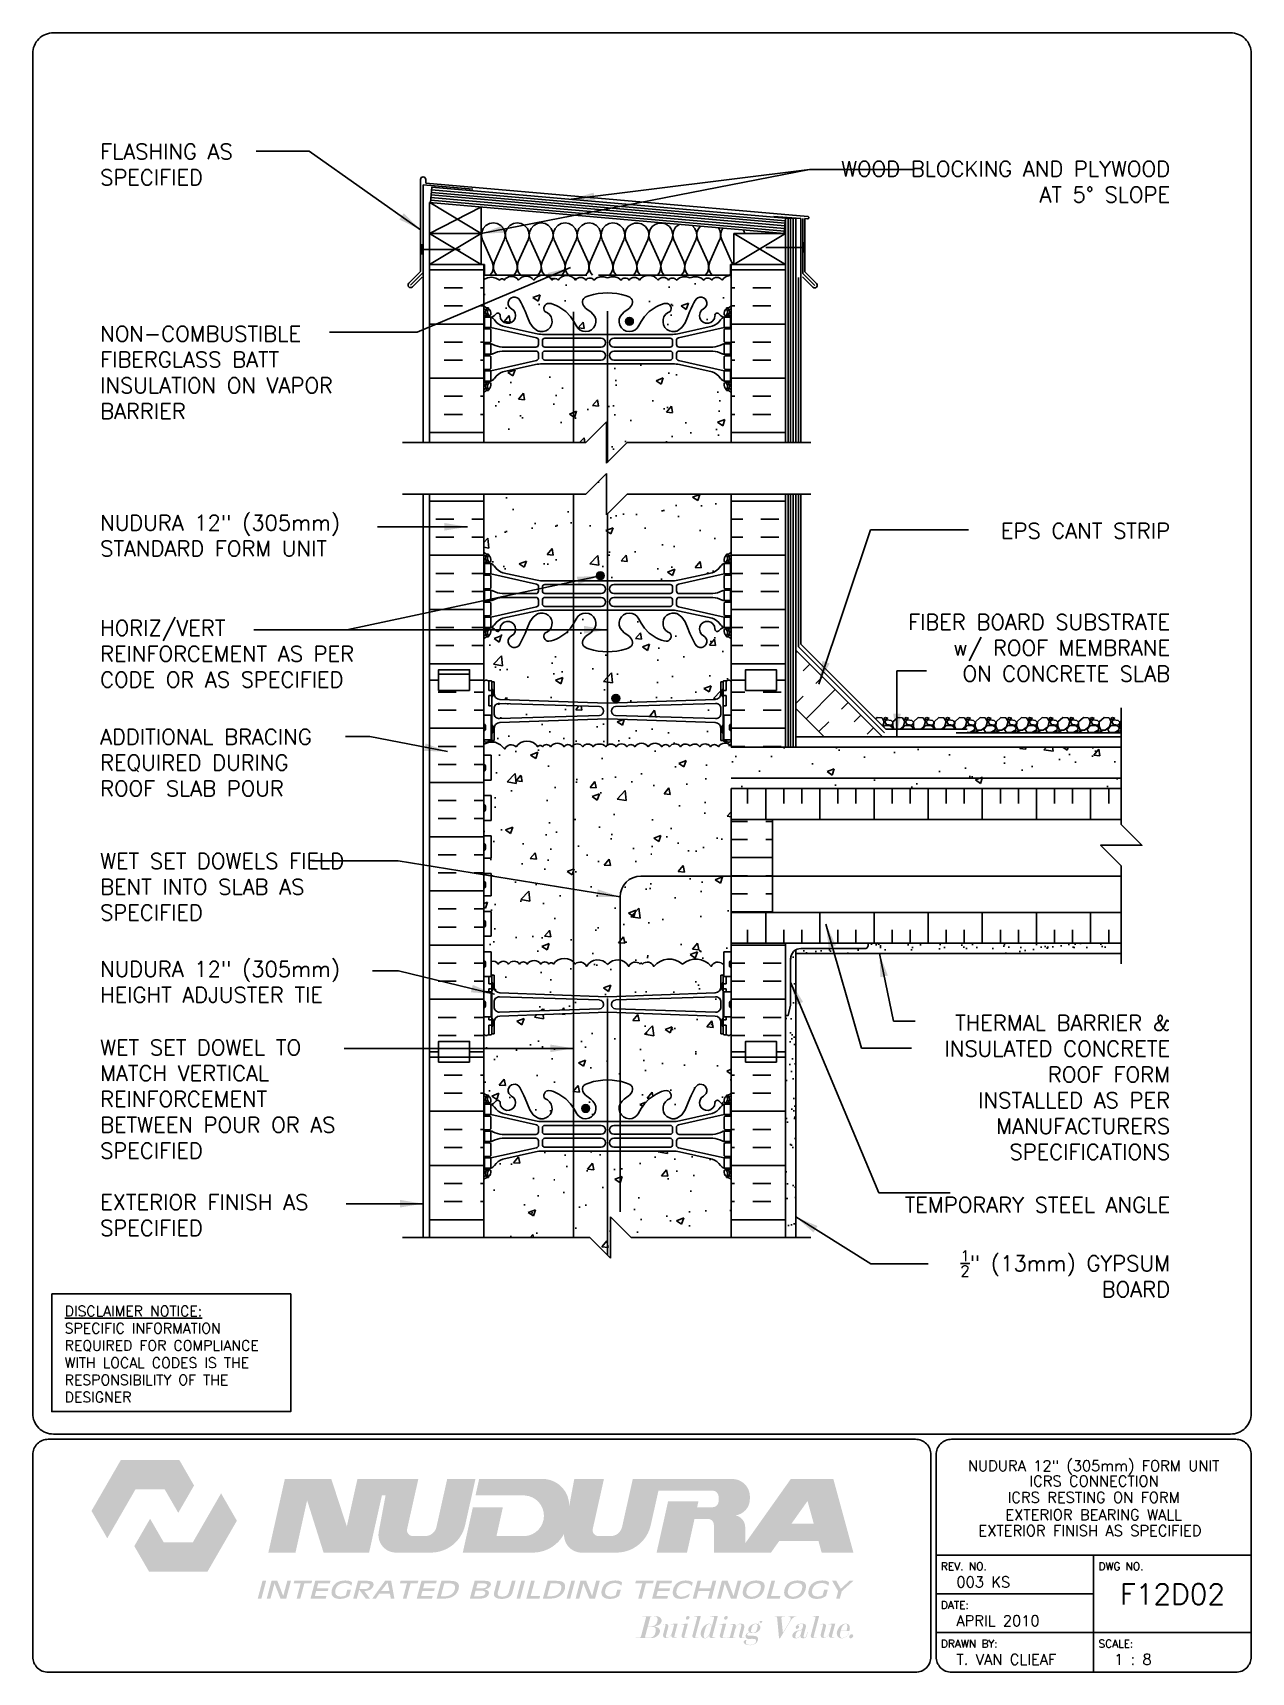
# Paper-space layout 'F12D02' of a CAD drawing. Header units: inches. Extents: x 0.42 to 7.8, y 0.49 to 10.41.
# The model-space entities are those that its viewports show. They can reach past a viewport. Long polylines and large blocks are cut down to what shows.
import ezdxf
from ezdxf.enums import TextEntityAlignment as Align

# ---------------------------------------------------------------- set-up
doc = ezdxf.new("R2010")
doc.units = ezdxf.units.IN
doc.header["$LTSCALE"] = 0.5
doc.header["$MEASUREMENT"] = 0
doc.linetypes.add('DASHED2', pattern=[0.375, 0.25, -0.125])
for name, color, linetype in [('HATCH', 12, 'Continuous'), ('line25', 2, 'Continuous'), ('LINE3', 3, 'Continuous'), ('LINE50', 5, 'Continuous'), ('LINE9', 9, 'Continuous'), ('LOGO', 7, 'Continuous'), ('TBK_LINE65', 3, 'Continuous'), ('TBK_TEXT', 4, 'Continuous'), ('TEXT', 4, 'Continuous'), ('Web_Edge', 9, 'Continuous')]:
    doc.layers.add(name, color=color, linetype=linetype)
doc.styles.add('DIM', font='romans.shx', dxfattribs={"width": 0.7})
doc.styles.add('ROMANS', font='romans.shx', dxfattribs={"height": 0.75})
doc.styles.get("Standard").update_dxf_attribs({"font": 'romans.shx', "height": 0.75})
doc.linetypes.add('STEEL', pattern='A,0.5,-0.2,["X",Standard,S=0.1,R=0,X=-0.1,Y=-0.05],-0.1', length=0.8)
doc.dimstyles.new('ext_12', dxfattribs={"dimscale": 12, "dimtxt": 0.09375, "dimasz": 0.09375, "dimexe": 0.09375, "dimexo": 0.0625, "dimgap": 0.0625, "dimtad": 1, "dimdec": 1, "dimzin": 2, "dimdsep": 46, "dimlunit": 4, "dimtxsty": 'DIM', "dimcen": 0.09, "dimdle": 0.09375, "dimclrt": 4, "dimadec": 0, "dimazin": 0, "dimtfac": 1, "dimtdec": 1, "dimtmove": 2, "dimatfit": 3, "dimfxl": 1, "dimfrac": 2, "dimtolj": 1, "dimtzin": 0, "dimarcsym": 0})

psp = doc.layouts.new('F12D02')

# ---------------------------------------------------------------- texts
at = {"layer": 'TBK_TEXT', "color": 7, "style": 'ROMANS'}
for s, p in [('REV. NO.', (5.9215, 1.107)), ('DWG NO.', (6.876, 1.107)), ('DATE:', (5.9215, 0.8726)), ('DRAWN BY:', (5.9215, 0.6382)), ('SCALE:', (6.876, 0.6382))]:
    psp.add_text(s, height=0.04688, dxfattribs=at).set_placement(p)
at = {"layer": 'TEXT', "insert": (0.6134, 2.7065), "char_height": 0.0625, "width": 1.41371, "attachment_point": 1, "style": 'ROMANS'}
psp.add_mtext('{\\Fromans.shx|c1;\\LDISCLAIMER NOTICE:\\l\\PSPECIFIC INFORMATION REQUIRED FOR COMPLIANCE WITH LOCAL CODES IS THE RESPONSIBILITY OF THE DESIGNER}', dxfattribs=at)

msp = doc.modelspace()

# ---------------------------------------------------------------- texts
at = {"layer": 'TEXT', "char_height": 0.75, "style": 'ROMANS'}
for s, insert, width, attachment_point in [('FLASHING AS \\PSPECIFIED', (239.238, 193.18), 8.7776, 1), ('\\A1;WOOD BLOCKING AND PLYWOOD \\PAT 5%%D SLOPE', (291.091, 192.344), 17.3954, 3), ('NON-COMBUSTIBLE\\PFIBERGLASS BATT INSULATION ON VAPOR BARRIER', (239.238, 184.357), 12.44051, 1), ('NUDURA 12" (305mm) STANDARD FORM UNIT', (239.238, 174.202), 16.70168, 4), ('\\A1;EPS CANT STRIP', (291.091, 174.815), 9.59335, 3), ('HORIZ/VERT REINFORCEMENT AS PER CODE OR AS SPECIFIED', (239.236, 168.481), 14.05928, 4), ('\\A1;FIBER BOARD SUBSTRATE\\Pw/ ROOF MEMBRANE \\PON CONCRETE SLAB', (291.091, 170.393), 26.1134, 3), ('ADDITIONAL BRACING REQUIRED DURING ROOF SLAB POUR', (239.236, 163.21), 12.17415, 4), ('\\PWET SET DOWELS FIELD BENT INTO SLAB AS SPECIFIED', (239.236, 157.819), 13.38313, 4), ('NUDURA 12" (305mm) HEIGHT ADJUSTER TIE', (239.236, 152.589), 13.38313, 4), ('THERMAL BARRIER & INSULATED CONCRETE ROOF FORM INSTALLED AS PER MANUFACTURERS SPECIFICATIONS', (291.086, 147.481), 12.17415, 6), ('WET SET DOWEL TO MATCH VERTICAL REINFORCEMENT BETWEEN POUR OR AS SPECIFIED', (239.236, 146.916), 13.47255, 4), ('EXTERIOR FINISH AS SPECIFIED', (239.236, 141.296), 13.47255, 4), ('TEMPORARY STEEL ANGLE ', (291.086, 141.795), 12.17415, 6), ('\\A1;{\\H0.7x;\\S1/2;}" (13mm) GYPSUM BOARD', (291.086, 138.458), 12.17415, 6)]:
    msp.add_mtext(s, dxfattribs=dict(at, insert=insert, width=width, attachment_point=attachment_point))

# ---------------------------------------------------------------- blocks, each defined once
blk = doc.blocks.new('TITLEBLOCK-Tag')
at = {"style": 'ROMANS'}
for tag, height, p in [('TITLE_LINE_1', 0.065, (0.927, -0.1328)), ('TITLE_LINE_2', 0.065, (0.9294, -0.2258)), ('CENTRE-LINE-3', 0.065, (0.927, -0.3246)), ('TITLE_LINE_4', 0.065, (0.927, -0.4299)), ('TITLE_LINE_5', 0.065, (0.927, -0.526)), ('DWG', 0.125, (1.4043, -0.9102))]:
    blk.add_attdef(tag, text='', height=height, dxfattribs=at).set_placement(p, align=Align.MIDDLE_CENTER)
for tag, p in [('LATEST_REVISION', (0.0954, -0.8366)), ('REVISION_DATE', (0.0954, -1.071)), ('DRAWN_BY', (0.0954, -1.3053)), ('SCALE', (1.0499, -1.3053))]:
    blk.add_attdef(tag, text='', height=0.065, dxfattribs=at).set_placement(p, align=Align.MIDDLE_LEFT)

# ---------------------------------------------------------------- hatches: boundary and pattern name
at = {"layer": 'HATCH'}
h = msp.add_hatch(dxfattribs=at)
h.set_pattern_fill('INSUL', color=256, scale=7, style=0)
h.set_pattern_definition([(0, (-2668.3353, -227.6758), (0, 2.625), []), (0, (-2668.3353, -226.8008), (0, 2.625), [0.875, -0.875]), (0, (-2668.3353, -225.9258), (0, 2.625), [0.875, -0.875])])
h.paths.add_polyline_path([(255.201, 178.709), (257.826, 178.709), (257.826, 187.334), (257.139, 187.334), (257.139, 187.834), (255.639, 187.834), (255.639, 187.334), (255.201, 187.334)])
h = msp.add_hatch(dxfattribs=at)
h.set_pattern_fill('INSUL', color=256, scale=7, style=0)
h.set_pattern_definition([(180, (3195.9879, -227.6758), (0, 2.625), []), (180, (3195.9879, -226.8008), (0, 2.625), [0.875, -0.875]), (180, (3195.9879, -225.9258), (0, 2.625), [0.875, -0.875])])
h.paths.add_polyline_path([(269.826, 178.709), (272.451, 178.709), (272.451, 187.334), (272.014, 187.334), (272.014, 187.834), (270.514, 187.834), (270.514, 187.334), (269.826, 187.334)])
h = msp.add_hatch(dxfattribs=at)
h.set_pattern_fill('AR-CONC', color=256, scale=0.5)
h.set_pattern_definition([(50, (0, 0), (3.5863, -0.31376), [0.375, -4.125]), (355, (0, 0), (-0.693757, 3.76096), [0.3, -3.3]), (100.4514, (0.299, -0.026), (2.892544, 3.4472), [0.3187, -3.50571]), (46.1842, (0, 1), (5.336207, -0.827596), [0.5625, -6.1875]), (96.6356, (0.4447, 0.931), (4.67331, 4.87059), [0.47805, -5.25857]), (351.1842, (0, 1), (4.67331, 4.87059), [0.45, -4.95]), (21, (0.5, 0.75), (2.984535, -2.013094), [0.375, -4.125]), (326, (0.5, 0.75), (1.216577, 3.62575), [0.3, -3.3]), (71.4514, (0.7487, 0.5822), (4.201112, 1.612656), [0.3187, -3.50571]), (37.5, (0, 0), (0.0607993, 1.6644693), [0, -3.26, 0, -3.35, 0, -3.3125]), (7.5, (0, 0), (1.315348, 1.972059), [0, -1.91, 0, -3.185, 0, -1.2625]), (327.5, (-1.115, 0), (2.669112, -0.1127744), [0, -1.25, 0, -3.9, 0, -5.175]), (317.5, (-1.615, 0), (2.915931, 0.500525), [0, -1.625, 0, -2.59, 0, -3.675])])
edge = h.paths.add_edge_path()
edge.add_line((269.826, 186.605), (269.826, 186.799))
edge.add_arc((269.798, 186.283), 0.517, 86.88102, 145)
edge.add_arc((269.125, 186.405), 0.305, 35, 145)
edge.add_arc((268.682, 186.444), 0.236, 35, 145)
edge.add_arc((268.088, 186.197), 0.554, 43.72941, 118.17303)
edge.add_arc((267.565, 186.197), 0.554, 61.82697, 136.27059)
edge.add_arc((266.971, 186.444), 0.236, 35, 145)
edge.add_arc((266.528, 186.405), 0.305, 35, 145)
edge.add_arc((265.854, 186.283), 0.517, 35, 93.11931)
edge.add_arc((265.798, 186.283), 0.517, 86.88069, 145)
edge.add_arc((265.125, 186.405), 0.305, 35, 145)
edge.add_arc((264.682, 186.444), 0.236, 35, 145)
edge.add_arc((264.088, 186.197), 0.554, 43.72941, 118.17303)
edge.add_arc((263.565, 186.197), 0.554, 61.82697, 136.27059)
edge.add_arc((262.971, 186.444), 0.236, 35, 145)
edge.add_arc((262.528, 186.405), 0.305, 35, 145)
edge.add_arc((261.854, 186.283), 0.517, 35, 145)
edge.add_arc((261.29, 186.481), 0.172, 35, 145)
edge.add_arc((260.702, 186.266), 0.546, 35, 145)
edge.add_arc((259.884, 186.321), 0.451, 35, 145)
edge.add_arc((259.168, 186.337), 0.423, 35, 145)
edge.add_arc((258.711, 186.502), 0.135, 35, 145)
edge.add_arc((258.196, 186.052), 0.665, 52.46756, 123.77554)
edge.add_line((257.826, 186.605), (257.826, 185.334))
edge.add_arc((258.172, 185.695), 0.5, 226.21089, 246.42182)
edge.add_line((257.972, 185.236), (258.062, 185.236))
edge.add_line((258.062, 185.236), (258.062, 185.195))
edge.add_arc((257.922, 184.988), 0.25, 0, 55.9442, ccw=False)
edge.add_line((258.172, 184.988), (258.172, 184.92))
edge.add_arc((258.11, 184.92), 0.0625, -90, 0, ccw=False)
edge.add_line((258.11, 184.858), (258.062, 184.858))
edge.add_line((258.062, 184.858), (258.062, 184.788))
edge.add_line((258.062, 184.788), (258.167, 184.788))
edge.add_arc((258.13, 185.137), 0.352, 276.12908, 321.53314)
edge.add_arc((258.507, 184.869), 0.113, -12.18443, 154.05694, ccw=False)
edge.add_arc((258.992, 184.864), 0.375, 182.92371, 419.86753)
edge.add_arc((259.312, 185.458), 0.3, 27.59697, 243.94252, ccw=False)
edge.add_spline(control_points=[(259.578, 185.597), (259.644, 185.468), (259.711, 185.339), (259.774, 185.2)], knot_values=[0, 0, 0, 0, 0.447744, 0.447744, 0.447744, 0.447744], degree=3, periodic=0)
edge.add_spline(control_points=[(259.774, 185.2), (259.793, 185.159), (259.871, 184.981), (259.943, 184.782), (260.007, 184.64)], knot_values=[0.447744, 0.447744, 0.447744, 0.447744, 0.579211, 1.009728, 1.009728, 1.009728, 1.009728], degree=3, periodic=0)
edge.add_spline(control_points=[(260.007, 184.64), (260.023, 184.605), (260.039, 184.57), (260.056, 184.537)], knot_values=[1.009728, 1.009728, 1.009728, 1.009728, 1.116334, 1.116334, 1.116334, 1.116334], degree=3, periodic=0)
edge.add_spline(control_points=[(260.056, 184.537), (260.07, 184.51), (260.084, 184.484), (260.099, 184.458)], knot_values=[1.116334, 1.116334, 1.116334, 1.116334, 1.201719, 1.201719, 1.201719, 1.201719], degree=3, periodic=0)
edge.add_spline(control_points=[(260.099, 184.458), (260.113, 184.434), (260.127, 184.411), (260.142, 184.388)], knot_values=[1.201719, 1.201719, 1.201719, 1.201719, 1.282554, 1.282554, 1.282554, 1.282554], degree=3, periodic=0)
edge.add_spline(control_points=[(260.142, 184.388), (260.153, 184.372), (260.164, 184.357), (260.175, 184.342)], knot_values=[1.282554, 1.282554, 1.282554, 1.282554, 1.339569, 1.339569, 1.339569, 1.339569], degree=3, periodic=0)
edge.add_spline(control_points=[(260.175, 184.342), (260.186, 184.328), (260.197, 184.314), (260.208, 184.301)], knot_values=[1.339569, 1.339569, 1.339569, 1.339569, 1.393854, 1.393854, 1.393854, 1.393854], degree=3, periodic=0)
edge.add_spline(control_points=[(260.208, 184.301), (260.22, 184.287), (260.232, 184.273), (260.245, 184.26)], knot_values=[1.393854, 1.393854, 1.393854, 1.393854, 1.451471, 1.451471, 1.451471, 1.451471], degree=3, periodic=0)
edge.add_spline(control_points=[(260.245, 184.26), (260.257, 184.248), (260.269, 184.236), (260.282, 184.225)], knot_values=[1.451471, 1.451471, 1.451471, 1.451471, 1.505342, 1.505342, 1.505342, 1.505342], degree=3, periodic=0)
edge.add_spline(control_points=[(260.282, 184.225), (260.295, 184.213), (260.309, 184.202), (260.324, 184.192)], knot_values=[1.505342, 1.505342, 1.505342, 1.505342, 1.563384, 1.563384, 1.563384, 1.563384], degree=3, periodic=0)
edge.add_spline(control_points=[(260.324, 184.192), (260.337, 184.182), (260.351, 184.173), (260.365, 184.164)], knot_values=[1.563384, 1.563384, 1.563384, 1.563384, 1.616944, 1.616944, 1.616944, 1.616944], degree=3, periodic=0)
edge.add_spline(control_points=[(260.365, 184.164), (260.376, 184.157), (260.388, 184.151), (260.4, 184.145)], knot_values=[1.616944, 1.616944, 1.616944, 1.616944, 1.660465, 1.660465, 1.660465, 1.660465], degree=3, periodic=0)
edge.add_spline(control_points=[(260.4, 184.145), (260.412, 184.139), (260.425, 184.133), (260.437, 184.128)], knot_values=[1.660465, 1.660465, 1.660465, 1.660465, 1.703896, 1.703896, 1.703896, 1.703896], degree=3, periodic=0)
edge.add_spline(control_points=[(260.437, 184.128), (260.447, 184.125), (260.457, 184.121), (260.467, 184.118)], knot_values=[1.703896, 1.703896, 1.703896, 1.703896, 1.737704, 1.737704, 1.737704, 1.737704], degree=3, periodic=0)
edge.add_spline(control_points=[(260.467, 184.118), (260.48, 184.113), (260.493, 184.109), (260.506, 184.106)], knot_values=[1.737704, 1.737704, 1.737704, 1.737704, 1.78039, 1.78039, 1.78039, 1.78039], degree=3, periodic=0)
edge.add_spline(control_points=[(260.506, 184.106), (260.52, 184.102), (260.534, 184.099), (260.548, 184.096)], knot_values=[1.78039, 1.78039, 1.78039, 1.78039, 1.824512, 1.824512, 1.824512, 1.824512], degree=3, periodic=0)
edge.add_spline(control_points=[(260.548, 184.096), (260.564, 184.093), (260.581, 184.09), (260.598, 184.088)], knot_values=[1.824512, 1.824512, 1.824512, 1.824512, 1.875321, 1.875321, 1.875321, 1.875321], degree=3, periodic=0)
edge.add_arc((260.639, 184.586), 0.5, 265.29258, 431.79367)
edge.add_arc((260.985, 185.211), 0.242, 90, 218.23271, ccw=False)
edge.add_spline(control_points=[(260.985, 185.453), (260.993, 185.453), (261.002, 185.453), (261.01, 185.452)], knot_values=[0.038125, 0.038125, 0.038125, 0.038125, 0.057027, 0.057027, 0.057027, 0.057027], degree=3, periodic=0)
edge.add_spline(control_points=[(261.01, 185.452), (261.019, 185.451), (261.028, 185.45), (261.037, 185.449)], knot_values=[0.057027, 0.057027, 0.057027, 0.057027, 0.075602, 0.075602, 0.075602, 0.075602], degree=3, periodic=0)
edge.add_spline(control_points=[(261.037, 185.449), (261.046, 185.448), (261.056, 185.446), (261.066, 185.444)], knot_values=[0.075602, 0.075602, 0.075602, 0.075602, 0.094828, 0.094828, 0.094828, 0.094828], degree=3, periodic=0)
edge.add_spline(control_points=[(261.066, 185.444), (261.076, 185.442), (261.086, 185.44), (261.097, 185.437)], knot_values=[0.094828, 0.094828, 0.094828, 0.094828, 0.114375, 0.114375, 0.114375, 0.114375], degree=3, periodic=0)
edge.add_spline(control_points=[(261.097, 185.437), (261.117, 185.432), (261.138, 185.426), (261.159, 185.419)], knot_values=[0.114375, 0.114375, 0.114375, 0.114375, 0.151528, 0.151528, 0.151528, 0.151528], degree=3, periodic=0)
edge.add_spline(control_points=[(261.159, 185.419), (261.181, 185.412), (261.204, 185.404), (261.228, 185.394)], knot_values=[0.151528, 0.151528, 0.151528, 0.151528, 0.190624, 0.190624, 0.190624, 0.190624], degree=3, periodic=0)
edge.add_spline(control_points=[(261.228, 185.394), (261.272, 185.377), (261.317, 185.357), (261.362, 185.335)], knot_values=[0.190624, 0.190624, 0.190624, 0.190624, 0.264926, 0.264926, 0.264926, 0.264926], degree=3, periodic=0)
edge.add_spline(control_points=[(261.362, 185.335), (261.395, 185.318), (261.485, 185.272), (261.566, 185.224), (261.613, 185.193)], knot_values=[0.264926, 0.264926, 0.264926, 0.264926, 0.320663, 0.41613, 0.41613, 0.41613, 0.41613], degree=3, periodic=0)
edge.add_spline(control_points=[(261.613, 185.193), (261.649, 185.169), (261.683, 185.146), (261.716, 185.122)], knot_values=[0.41613, 0.41613, 0.41613, 0.41613, 0.48854, 0.48854, 0.48854, 0.48854], degree=3, periodic=0)
edge.add_spline(control_points=[(261.716, 185.122), (261.751, 185.096), (261.784, 185.07), (261.815, 185.043)], knot_values=[0.48854, 0.48854, 0.48854, 0.48854, 0.567328, 0.567328, 0.567328, 0.567328], degree=3, periodic=0)
edge.add_spline(control_points=[(261.815, 185.043), (261.844, 185.019), (261.871, 184.995), (261.896, 184.97)], knot_values=[0.567328, 0.567328, 0.567328, 0.567328, 0.639328, 0.639328, 0.639328, 0.639328], degree=3, periodic=0)
edge.add_spline(control_points=[(261.896, 184.97), (261.924, 184.944), (261.95, 184.917), (261.975, 184.89)], knot_values=[0.639328, 0.639328, 0.639328, 0.639328, 0.718521, 0.718521, 0.718521, 0.718521], degree=3, periodic=0)
edge.add_spline(control_points=[(261.975, 184.89), (261.997, 184.865), (262.018, 184.841), (262.038, 184.817)], knot_values=[0.718521, 0.718521, 0.718521, 0.718521, 0.789856, 0.789856, 0.789856, 0.789856], degree=3, periodic=0)
edge.add_spline(control_points=[(262.038, 184.817), (262.06, 184.789), (262.081, 184.762), (262.1, 184.735)], knot_values=[0.789856, 0.789856, 0.789856, 0.789856, 0.869703, 0.869703, 0.869703, 0.869703], degree=3, periodic=0)
edge.add_spline(control_points=[(262.1, 184.735), (262.121, 184.707), (262.14, 184.679), (262.158, 184.651)], knot_values=[0.869703, 0.869703, 0.869703, 0.869703, 0.95312, 0.95312, 0.95312, 0.95312], degree=3, periodic=0)
edge.add_spline(control_points=[(262.158, 184.651), (262.189, 184.603), (262.216, 184.556), (262.241, 184.509)], knot_values=[0.95312, 0.95312, 0.95312, 0.95312, 1.0964, 1.0964, 1.0964, 1.0964], degree=3, periodic=0)
edge.add_spline(control_points=[(262.241, 184.509), (262.266, 184.464), (262.289, 184.419), (262.31, 184.376)], knot_values=[1.0964, 1.0964, 1.0964, 1.0964, 1.237398, 1.237398, 1.237398, 1.237398], degree=3, periodic=0)
edge.add_arc((262.764, 184.586), 0.5, 204.81899, 404.18751)
edge.add_spline(control_points=[(263.122, 184.934), (263.015, 185.097), (262.655, 185.188), (262.578, 185.684), (263.126, 185.92), (263.53, 185.948), (263.826, 185.969)], knot_values=[0.229407, 0.229407, 0.229407, 0.229407, 0.844432, 1.128849, 1.464331, 2.389004, 2.389004, 2.389004, 2.389004], degree=3, periodic=0)
edge.add_spline(control_points=[(263.826, 185.969), (264.123, 185.948), (264.526, 185.92), (265.075, 185.684), (264.998, 185.188), (264.638, 185.097), (264.53, 184.934)], knot_values=[0.229407, 0.229407, 0.229407, 0.229407, 1.15408, 1.489562, 1.773979, 2.389004, 2.389004, 2.389004, 2.389004], degree=3, periodic=0)
edge.add_arc((264.889, 184.586), 0.5, 135.81249, 335.18101)
edge.add_spline(control_points=[(265.343, 184.376), (265.364, 184.419), (265.387, 184.464), (265.411, 184.509)], knot_values=[1.0964, 1.0964, 1.0964, 1.0964, 1.237398, 1.237398, 1.237398, 1.237398], degree=3, periodic=0)
edge.add_spline(control_points=[(265.411, 184.509), (265.437, 184.556), (265.464, 184.603), (265.495, 184.651)], knot_values=[0.95312, 0.95312, 0.95312, 0.95312, 1.0964, 1.0964, 1.0964, 1.0964], degree=3, periodic=0)
edge.add_spline(control_points=[(265.495, 184.651), (265.513, 184.679), (265.532, 184.707), (265.552, 184.735)], knot_values=[0.869703, 0.869703, 0.869703, 0.869703, 0.95312, 0.95312, 0.95312, 0.95312], degree=3, periodic=0)
edge.add_spline(control_points=[(265.552, 184.735), (265.572, 184.762), (265.592, 184.789), (265.615, 184.817)], knot_values=[0.789856, 0.789856, 0.789856, 0.789856, 0.869703, 0.869703, 0.869703, 0.869703], degree=3, periodic=0)
edge.add_spline(control_points=[(265.615, 184.817), (265.634, 184.841), (265.655, 184.865), (265.678, 184.89)], knot_values=[0.718521, 0.718521, 0.718521, 0.718521, 0.789856, 0.789856, 0.789856, 0.789856], degree=3, periodic=0)
edge.add_spline(control_points=[(265.678, 184.89), (265.702, 184.917), (265.729, 184.944), (265.757, 184.97)], knot_values=[0.639328, 0.639328, 0.639328, 0.639328, 0.718521, 0.718521, 0.718521, 0.718521], degree=3, periodic=0)
edge.add_spline(control_points=[(265.757, 184.97), (265.782, 184.995), (265.809, 185.019), (265.837, 185.043)], knot_values=[0.567327, 0.567327, 0.567327, 0.567327, 0.639328, 0.639328, 0.639328, 0.639328], degree=3, periodic=0)
edge.add_spline(control_points=[(265.837, 185.043), (265.869, 185.07), (265.902, 185.096), (265.937, 185.122)], knot_values=[0.48854, 0.48854, 0.48854, 0.48854, 0.567327, 0.567327, 0.567327, 0.567327], degree=3, periodic=0)
edge.add_spline(control_points=[(265.937, 185.122), (265.969, 185.146), (266.003, 185.169), (266.04, 185.193)], knot_values=[0.41613, 0.41613, 0.41613, 0.41613, 0.48854, 0.48854, 0.48854, 0.48854], degree=3, periodic=0)
edge.add_spline(control_points=[(266.04, 185.193), (266.087, 185.224), (266.168, 185.272), (266.257, 185.318), (266.291, 185.335)], knot_values=[0.264927, 0.264927, 0.264927, 0.264927, 0.360394, 0.41613, 0.41613, 0.41613, 0.41613], degree=3, periodic=0)
edge.add_spline(control_points=[(266.291, 185.335), (266.359, 185.368), (266.429, 185.398), (266.494, 185.419)], knot_values=[0.151529, 0.151529, 0.151529, 0.151529, 0.264927, 0.264927, 0.264927, 0.264927], degree=3, periodic=0)
edge.add_spline(control_points=[(266.494, 185.419), (266.526, 185.43), (266.557, 185.439), (266.587, 185.444)], knot_values=[0.094834, 0.094834, 0.094834, 0.094834, 0.151529, 0.151529, 0.151529, 0.151529], degree=3, periodic=0)
edge.add_spline(control_points=[(266.587, 185.444), (266.597, 185.446), (266.606, 185.448), (266.616, 185.449)], knot_values=[0.075602, 0.075602, 0.075602, 0.075602, 0.094834, 0.094834, 0.094834, 0.094834], degree=3, periodic=0)
edge.add_spline(control_points=[(266.616, 185.449), (266.625, 185.45), (266.634, 185.451), (266.642, 185.452)], knot_values=[0.057025, 0.057025, 0.057025, 0.057025, 0.075602, 0.075602, 0.075602, 0.075602], degree=3, periodic=0)
edge.add_spline(control_points=[(266.642, 185.452), (266.651, 185.453), (266.659, 185.453), (266.667, 185.453)], knot_values=[0.038125, 0.038125, 0.038125, 0.038125, 0.057025, 0.057025, 0.057025, 0.057025], degree=3, periodic=0)
edge.add_arc((266.667, 185.211), 0.242, -38.23271, 90.76814, ccw=False)
edge.add_arc((267.014, 184.586), 0.5, 108.20633, 274.70742)
edge.add_spline(control_points=[(267.055, 184.088), (267.072, 184.09), (267.088, 184.093), (267.105, 184.096)], knot_values=[1.824512, 1.824512, 1.824512, 1.824512, 1.875321, 1.875321, 1.875321, 1.875321], degree=3, periodic=0)
edge.add_spline(control_points=[(267.105, 184.096), (267.119, 184.099), (267.133, 184.102), (267.146, 184.106)], knot_values=[1.78039, 1.78039, 1.78039, 1.78039, 1.824512, 1.824512, 1.824512, 1.824512], degree=3, periodic=0)
edge.add_spline(control_points=[(267.146, 184.106), (267.16, 184.109), (267.173, 184.113), (267.186, 184.118)], knot_values=[1.737704, 1.737704, 1.737704, 1.737704, 1.78039, 1.78039, 1.78039, 1.78039], degree=3, periodic=0)
edge.add_spline(control_points=[(267.186, 184.118), (267.196, 184.121), (267.206, 184.125), (267.215, 184.128)], knot_values=[1.703896, 1.703896, 1.703896, 1.703896, 1.737704, 1.737704, 1.737704, 1.737704], degree=3, periodic=0)
edge.add_spline(control_points=[(267.215, 184.128), (267.228, 184.133), (267.24, 184.139), (267.252, 184.145)], knot_values=[1.660465, 1.660465, 1.660465, 1.660465, 1.703896, 1.703896, 1.703896, 1.703896], degree=3, periodic=0)
edge.add_spline(control_points=[(267.252, 184.145), (267.264, 184.151), (267.276, 184.157), (267.288, 184.164)], knot_values=[1.616944, 1.616944, 1.616944, 1.616944, 1.660465, 1.660465, 1.660465, 1.660465], degree=3, periodic=0)
edge.add_spline(control_points=[(267.288, 184.164), (267.302, 184.173), (267.315, 184.182), (267.329, 184.192)], knot_values=[1.563384, 1.563384, 1.563384, 1.563384, 1.616944, 1.616944, 1.616944, 1.616944], degree=3, periodic=0)
edge.add_spline(control_points=[(267.329, 184.192), (267.343, 184.202), (267.357, 184.213), (267.371, 184.225)], knot_values=[1.505342, 1.505342, 1.505342, 1.505342, 1.563384, 1.563384, 1.563384, 1.563384], degree=3, periodic=0)
edge.add_spline(control_points=[(267.371, 184.225), (267.383, 184.236), (267.396, 184.248), (267.407, 184.26)], knot_values=[1.451471, 1.451471, 1.451471, 1.451471, 1.505342, 1.505342, 1.505342, 1.505342], degree=3, periodic=0)
edge.add_spline(control_points=[(267.407, 184.26), (267.42, 184.273), (267.432, 184.287), (267.444, 184.301)], knot_values=[1.393854, 1.393854, 1.393854, 1.393854, 1.451471, 1.451471, 1.451471, 1.451471], degree=3, periodic=0)
edge.add_spline(control_points=[(267.444, 184.301), (267.456, 184.314), (267.467, 184.328), (267.477, 184.342)], knot_values=[1.339569, 1.339569, 1.339569, 1.339569, 1.393854, 1.393854, 1.393854, 1.393854], degree=3, periodic=0)
edge.add_spline(control_points=[(267.477, 184.342), (267.489, 184.357), (267.5, 184.372), (267.51, 184.388)], knot_values=[1.282554, 1.282554, 1.282554, 1.282554, 1.339569, 1.339569, 1.339569, 1.339569], degree=3, periodic=0)
edge.add_spline(control_points=[(267.51, 184.388), (267.525, 184.411), (267.54, 184.434), (267.554, 184.458)], knot_values=[1.201719, 1.201719, 1.201719, 1.201719, 1.282554, 1.282554, 1.282554, 1.282554], degree=3, periodic=0)
edge.add_spline(control_points=[(267.554, 184.458), (267.568, 184.484), (267.582, 184.51), (267.596, 184.537)], knot_values=[1.116334, 1.116334, 1.116334, 1.116334, 1.201719, 1.201719, 1.201719, 1.201719], degree=3, periodic=0)
edge.add_spline(control_points=[(267.596, 184.537), (267.613, 184.57), (267.63, 184.605), (267.645, 184.64)], knot_values=[1.009728, 1.009728, 1.009728, 1.009728, 1.116334, 1.116334, 1.116334, 1.116334], degree=3, periodic=0)
edge.add_spline(control_points=[(267.645, 184.64), (267.709, 184.782), (267.781, 184.981), (267.86, 185.159), (267.878, 185.2)], knot_values=[0.447744, 0.447744, 0.447744, 0.447744, 0.878261, 1.009728, 1.009728, 1.009728, 1.009728], degree=3, periodic=0)
edge.add_spline(control_points=[(267.878, 185.2), (267.942, 185.339), (268.008, 185.468), (268.075, 185.597)], knot_values=[0, 0, 0, 0, 0.447744, 0.447744, 0.447744, 0.447744], degree=3, periodic=0)
edge.add_arc((268.34, 185.458), 0.3, -63.94252, 153.11463, ccw=False)
edge.add_arc((268.66, 184.864), 0.375, 120.13247, 357.07629)
edge.add_arc((269.146, 184.869), 0.113, 25.94306, 192.18443, ccw=False)
edge.add_arc((269.523, 185.137), 0.352, 218.46686, 263.87092)
edge.add_line((269.485, 184.788), (269.59, 184.788))
edge.add_line((269.59, 184.788), (269.59, 184.858))
edge.add_line((269.59, 184.858), (269.543, 184.858))
edge.add_arc((269.543, 184.92), 0.0625, 180, 270, ccw=False)
edge.add_line((269.48, 184.92), (269.48, 184.988))
edge.add_arc((269.73, 184.988), 0.25, 124.0558, 180, ccw=False)
edge.add_line((269.59, 185.195), (269.59, 185.236))
edge.add_line((269.59, 185.236), (269.68, 185.236))
edge.add_arc((269.48, 185.695), 0.5, 293.57818, 313.78846)
edge.add_line((269.826, 185.334), (269.826, 186.605))
h.paths.add_polyline_path([(269.48, 181.488), (269.48, 181.555, -0.414214), (269.543, 181.618), (269.59, 181.618), (269.59, 181.688), (269.485, 181.688, -0.155529), (269.31, 181.822, 0.180914), (268.892, 182.133), (267.311, 182.486, 0.054974), (266.984, 182.522), (263.826, 182.522), (260.668, 182.522, 0.054974), (260.341, 182.486), (258.761, 182.133, 0.180914), (258.343, 181.822, -0.155529), (258.167, 181.688), (258.062, 181.688), (258.062, 181.618), (258.11, 181.618, -0.414214), (258.172, 181.555), (258.172, 181.488, -0.249069), (258.062, 181.28), (258.062, 181.239), (257.972, 181.239, 0.088416), (257.826, 181.141), (257.826, 178.709), (262.782, 178.709), (263.782, 179.709), (263.782, 177.709), (264.782, 178.709), (269.826, 178.709), (269.826, 181.141, 0.088416), (269.68, 181.239), (269.59, 181.239), (269.59, 181.28, -0.249069)])
h.paths.add_polyline_path([(269.826, 176.209), (264.782, 176.209), (263.782, 175.209), (263.782, 177.209), (262.782, 176.209), (257.826, 176.209), (257.826, 173.401, 0.088416), (257.972, 173.304), (258.062, 173.304), (258.062, 173.262, -0.249069), (258.172, 173.055), (258.172, 172.987, -0.414214), (258.11, 172.925), (258.062, 172.925), (258.062, 172.855), (258.167, 172.855, -0.155529), (258.343, 172.721, 0.180914), (258.761, 172.409), (260.341, 172.057, 0.054974), (260.668, 172.02), (263.826, 172.02), (266.984, 172.02, 0.054974), (267.311, 172.057), (268.892, 172.409, 0.180914), (269.31, 172.721, -0.155529), (269.485, 172.855), (269.59, 172.855), (269.59, 172.925), (269.543, 172.925, -0.414214), (269.48, 172.987), (269.48, 173.055, -0.249069), (269.59, 173.262), (269.59, 173.304), (269.68, 173.304, 0.088416), (269.826, 173.401)])
edge = h.paths.add_edge_path()
edge.add_arc((269.48, 168.848), 0.5, 46.21089, 66.42182)
edge.add_line((269.68, 169.306), (269.59, 169.306))
edge.add_line((269.59, 169.306), (269.59, 169.348))
edge.add_arc((269.73, 169.555), 0.25, 180, 235.9442, ccw=False)
edge.add_line((269.48, 169.555), (269.48, 169.622))
edge.add_arc((269.543, 169.622), 0.0625, 90, 180, ccw=False)
edge.add_line((269.543, 169.685), (269.59, 169.685))
edge.add_line((269.59, 169.685), (269.59, 169.755))
edge.add_line((269.59, 169.755), (269.485, 169.755))
edge.add_arc((269.523, 169.405), 0.352, 96.12908, 141.53314)
edge.add_arc((269.146, 169.674), 0.113, 167.81557, 334.05694, ccw=False)
edge.add_arc((268.66, 169.678), 0.375, 2.92371, 239.86753)
edge.add_arc((268.34, 169.085), 0.3, -152.40303, 63.94252, ccw=False)
edge.add_spline(control_points=[(268.075, 168.946), (267.989, 169.112), (267.736, 169.603), (267.541, 170.283), (267.215, 170.414)], knot_values=[0, 0, 0, 0, 0.579211, 1.703896, 1.703896, 1.703896, 1.703896], degree=3, periodic=0)
edge.add_spline(control_points=[(267.215, 170.414), (267.166, 170.434), (267.112, 170.446), (267.055, 170.455)], knot_values=[1.703896, 1.703896, 1.703896, 1.703896, 1.875321, 1.875321, 1.875321, 1.875321], degree=3, periodic=0)
edge.add_arc((267.014, 169.956), 0.5, 85.29258, 251.79367)
edge.add_arc((266.667, 169.332), 0.242, -90, 38.23271, ccw=False)
edge.add_spline(control_points=[(266.667, 169.09), (266.546, 169.088), (265.727, 169.439), (265.482, 169.886), (265.343, 170.166)], knot_values=[0.038125, 0.038125, 0.038125, 0.038125, 0.320663, 1.237398, 1.237398, 1.237398, 1.237398], degree=3, periodic=0)
edge.add_arc((264.889, 169.956), 0.5, 24.81899, 224.18751)
edge.add_spline(control_points=[(264.53, 169.608), (264.638, 169.445), (264.998, 169.354), (265.075, 168.859), (264.526, 168.623), (264.123, 168.594), (263.826, 168.574)], knot_values=[0.229407, 0.229407, 0.229407, 0.229407, 0.844432, 1.128849, 1.464331, 2.389004, 2.389004, 2.389004, 2.389004], degree=3, periodic=0)
edge.add_spline(control_points=[(263.826, 168.574), (263.53, 168.594), (263.126, 168.623), (262.578, 168.859), (262.655, 169.354), (263.015, 169.445), (263.122, 169.608)], knot_values=[0.229407, 0.229407, 0.229407, 0.229407, 1.15408, 1.489562, 1.773979, 2.389004, 2.389004, 2.389004, 2.389004], degree=3, periodic=0)
edge.add_arc((262.764, 169.956), 0.5, 315.81249, 515.18101)
edge.add_spline(control_points=[(262.31, 170.166), (262.17, 169.886), (261.925, 169.439), (261.106, 169.088), (260.985, 169.09)], knot_values=[0.038125, 0.038125, 0.038125, 0.038125, 0.95486, 1.237398, 1.237398, 1.237398, 1.237398], degree=3, periodic=0)
edge.add_arc((260.985, 169.332), 0.242, 141.76729, 270, ccw=False)
edge.add_arc((260.639, 169.956), 0.5, 288.20633, 454.70742)
edge.add_spline(control_points=[(260.598, 170.455), (260.541, 170.446), (260.487, 170.434), (260.437, 170.414)], knot_values=[1.703896, 1.703896, 1.703896, 1.703896, 1.875321, 1.875321, 1.875321, 1.875321], degree=3, periodic=0)
edge.add_spline(control_points=[(260.437, 170.414), (260.111, 170.283), (259.917, 169.603), (259.664, 169.112), (259.578, 168.946)], knot_values=[0, 0, 0, 0, 1.124685, 1.703896, 1.703896, 1.703896, 1.703896], degree=3, periodic=0)
edge.add_arc((259.312, 169.085), 0.3, 116.05748, 333.03752, ccw=False)
edge.add_arc((258.992, 169.678), 0.375, 300.13247, 537.07629)
edge.add_arc((258.507, 169.674), 0.113, -154.05694, 12.18443, ccw=False)
edge.add_arc((258.13, 169.405), 0.352, 38.46686, 83.87092)
edge.add_line((258.167, 169.755), (258.062, 169.755))
edge.add_line((258.062, 169.755), (258.062, 169.685))
edge.add_line((258.062, 169.685), (258.11, 169.685))
edge.add_arc((258.11, 169.622), 0.0625, 0, 90, ccw=False)
edge.add_line((258.172, 169.622), (258.172, 169.555))
edge.add_arc((257.922, 169.555), 0.25, 304.0558, 360, ccw=False)
edge.add_line((258.062, 169.348), (258.062, 169.306))
edge.add_line((258.062, 169.306), (257.972, 169.306))
edge.add_arc((258.172, 168.848), 0.5, 113.57818, 133.78911)
edge.add_line((257.826, 169.209), (257.826, 167.209))
edge.add_line((257.826, 167.209), (257.826, 167.129))
edge.add_line((257.826, 167.129), (257.906, 167.209))
edge.add_line((257.906, 167.209), (257.996, 167.209))
edge.add_line((257.996, 167.209), (258.026, 167.179))
edge.add_line((258.026, 167.179), (258.176, 167.179))
edge.add_arc((258.176, 167.129), 0.05, 0, 90, ccw=False)
edge.add_line((258.226, 167.129), (258.326, 167.129))
edge.add_line((258.326, 167.129), (258.326, 166.568))
edge.add_arc((258.626, 166.568), 0.3, 180, 265.24257)
edge.add_line((258.601, 166.269), (263.81, 166.085))
edge.add_arc((263.826, 166.284), 0.2, 265.24257, 270)
edge.add_arc((263.826, 166.284), 0.2, 270, 274.75743)
edge.add_line((263.843, 166.085), (269.051, 166.269))
edge.add_arc((269.026, 166.568), 0.3, 274.75743, 360)
edge.add_line((269.326, 166.568), (269.326, 167.129))
edge.add_line((269.326, 167.129), (269.426, 167.129))
edge.add_arc((269.476, 167.129), 0.05, 90, 180, ccw=False)
edge.add_line((269.476, 167.179), (269.626, 167.179))
edge.add_line((269.626, 167.179), (269.656, 167.209))
edge.add_line((269.656, 167.209), (269.746, 167.209))
edge.add_line((269.746, 167.209), (269.826, 167.129))
edge.add_line((269.826, 167.129), (269.826, 167.209))
edge.add_line((269.826, 167.209), (269.826, 169.209))
h.paths.add_polyline_path([(263.743, 163.981, 0.297004), (263.434, 164.105, 0.297004), (263.125, 163.981, 0.520567), (262.624, 163.981, 0.520567), (262.102, 163.981, 0.520567), (261.72, 163.981, 0.520567), (261.066, 163.981, 0.520567), (260.669, 163.981, 0.520567), (260.449, 163.981, 0.520567), (259.398, 163.981, 0.520567), (258.847, 163.863, 0.411465), (257.826, 164.104), (257.826, 163.564), (258.191, 163.564), (258.191, 162.364), (257.826, 162.364), (257.826, 161.614), (258.191, 161.614), (258.191, 160.414), (257.826, 160.414), (257.826, 159.664), (258.191, 159.664), (258.191, 158.584), (257.826, 158.584), (257.826, 157.834), (258.191, 157.834), (258.191, 156.754), (257.826, 156.754), (257.826, 156.004), (258.191, 156.004), (258.191, 154.804), (257.826, 154.804), (257.826, 154.054), (258.191, 154.054), (258.191, 153.573, -0.328601), (258.534, 153.457, -0.520567), (259.035, 153.457, -0.520567), (259.557, 153.457, -0.520567), (259.939, 153.457, -0.520567), (260.593, 153.457, -0.520567), (260.99, 153.457, -0.520567), (261.21, 153.457, -0.520567), (262.261, 153.457, -0.520567), (262.812, 153.34, -0.520567), (263.833, 153.435, -0.520567), (264.854, 153.34, -0.520567), (265.405, 153.457, -0.776206), (265.518, 153.457, -0.520567), (266.069, 153.34, -0.416771), (267.461, 153.454, -0.416771), (268.854, 153.34, -0.520567), (269.405, 153.457, -0.035013), (269.461, 153.527), (269.461, 154.054), (269.826, 154.054), (269.826, 154.459), (269.826, 155.959), (269.826, 160.459), (269.826, 161.959), (288.722, 161.959), (288.722, 163.959), (269.826, 163.959), (269.826, 164.013, 0.489787), (269.197, 163.981, 0.520567), (268.815, 163.981, 0.520567), (268.294, 163.981, 0.466689), (267.826, 164.021, 0.466689), (267.359, 163.981, 0.520567), (266.837, 163.981, 0.520567), (266.455, 163.981, 0.520567), (265.801, 163.981, 0.520567), (265.148, 163.981, 0.520567), (264.766, 163.981, 0.520567), (264.244, 163.981, 0.520567)])
h.paths.add_polyline_path([(269.326, 164.85, 0.390098), (269.051, 165.149), (263.843, 165.332, 0.020761), (263.826, 165.333, 0.020761), (263.81, 165.332), (258.601, 165.149, 0.390098), (258.326, 164.85), (258.326, 164.289), (258.226, 164.289, -0.414214), (258.176, 164.239), (258.026, 164.239), (257.996, 164.209), (257.906, 164.209), (257.826, 164.289), (257.826, 164.104, -0.411465), (258.847, 163.863, -0.520567), (259.398, 163.981, -0.520567), (260.449, 163.981, -0.520567), (260.669, 163.981, -0.520567), (261.066, 163.981, -0.520567), (261.72, 163.981, -0.520567), (262.102, 163.981, -0.520567), (262.624, 163.981, -0.520567), (263.125, 163.981, -0.297004), (263.434, 164.105, -0.297004), (263.743, 163.981, -0.520567), (264.244, 163.981, -0.520567), (264.766, 163.981, -0.520567), (265.148, 163.981, -0.520567), (265.801, 163.981, -0.520567), (266.455, 163.981, -0.520567), (266.837, 163.981, -0.520567), (267.359, 163.981, -0.466689), (267.826, 164.021, -0.466689), (268.294, 163.981, -0.520567), (268.815, 163.981, -0.520567), (269.197, 163.981, -0.489787), (269.826, 164.013), (269.826, 164.289), (269.746, 164.209), (269.656, 164.209), (269.626, 164.239), (269.476, 164.239, -0.414214), (269.426, 164.289), (269.326, 164.289)])
h.paths.add_polyline_path([(263.626, 165.691), (263.626, 165.726, 0.390098), (263.443, 165.926), (258.582, 166.077, 0.421005), (258.326, 165.827), (258.326, 165.59, 0.425773), (258.586, 165.34), (263.443, 165.492, 0.390098)])
h.paths.add_polyline_path([(269.326, 165.827, 0.425773), (269.066, 166.077), (264.21, 165.926, 0.390098), (264.026, 165.726), (264.026, 165.691, 0.390098), (264.21, 165.492), (269.07, 165.34, 0.421005), (269.326, 165.59)])
h.paths.add_polyline_path([(269.326, 152.917), (269.426, 152.917, -0.327813), (269.461, 152.964), (269.461, 153.527, 0.035013), (269.405, 153.457, 0.520567), (268.854, 153.34, 0.416771), (267.461, 153.454, 0.416771), (266.069, 153.34, 0.520567), (265.518, 153.457, 0.776206), (265.405, 153.457, 0.520567), (264.854, 153.34, 0.520567), (263.833, 153.435, 0.520567), (262.812, 153.34, 0.520567), (262.261, 153.457, 0.520567), (261.21, 153.457, 0.520567), (260.99, 153.457, 0.520567), (260.593, 153.457, 0.520567), (259.939, 153.457, 0.520567), (259.557, 153.457, 0.520567), (259.035, 153.457, 0.520567), (258.534, 153.457, 0.328601), (258.191, 153.573), (258.191, 152.964, -0.327813), (258.226, 152.917), (258.326, 152.917), (258.326, 152.356, 0.390098), (258.601, 152.057), (263.81, 151.873, 0.020761), (263.826, 151.872, 0.020761), (263.843, 151.873), (269.051, 152.057, 0.390098), (269.326, 152.356)])
edge = h.paths.add_edge_path()
edge.add_line((269.826, 149.209), (269.826, 150.077))
edge.add_line((269.826, 150.077), (269.746, 149.997))
edge.add_line((269.746, 149.997), (269.656, 149.997))
edge.add_line((269.656, 149.997), (269.626, 150.027))
edge.add_line((269.626, 150.027), (269.476, 150.027))
edge.add_arc((269.476, 150.077), 0.05, 180, 270, ccw=False)
edge.add_line((269.426, 150.077), (269.326, 150.077))
edge.add_line((269.326, 150.077), (269.326, 150.638))
edge.add_arc((269.026, 150.638), 0.3, 0, 85.24257)
edge.add_line((269.051, 150.937), (263.843, 151.12))
edge.add_arc((263.826, 150.921), 0.2, 85.24257, 90)
edge.add_arc((263.826, 150.921), 0.2, 90, 94.75743)
edge.add_line((263.81, 151.12), (258.601, 150.937))
edge.add_arc((258.626, 150.638), 0.3, 94.75743, 180)
edge.add_line((258.326, 150.638), (258.326, 150.077))
edge.add_line((258.326, 150.077), (258.226, 150.077))
edge.add_arc((258.176, 150.077), 0.05, -90, 0, ccw=False)
edge.add_line((258.176, 150.027), (258.026, 150.027))
edge.add_line((258.026, 150.027), (257.996, 149.997))
edge.add_line((257.996, 149.997), (257.906, 149.997))
edge.add_line((257.906, 149.997), (257.826, 150.077))
edge.add_line((257.826, 150.077), (257.826, 149.209))
edge.add_line((257.826, 149.209), (257.826, 147.209))
edge.add_arc((258.172, 147.57), 0.5, 226.21089, 246.42182)
edge.add_line((257.972, 147.111), (258.062, 147.111))
edge.add_line((258.062, 147.111), (258.062, 147.07))
edge.add_arc((257.922, 146.863), 0.25, 0, 55.9442, ccw=False)
edge.add_line((258.172, 146.863), (258.172, 146.795))
edge.add_arc((258.11, 146.795), 0.0625, -90, 0, ccw=False)
edge.add_line((258.11, 146.733), (258.062, 146.733))
edge.add_line((258.062, 146.733), (258.062, 146.663))
edge.add_line((258.062, 146.663), (258.167, 146.663))
edge.add_arc((258.13, 147.012), 0.352, 276.12908, 321.53314)
edge.add_arc((258.507, 146.744), 0.113, -12.18443, 154.05694, ccw=False)
edge.add_arc((258.992, 146.739), 0.375, 182.92371, 419.86753)
edge.add_arc((259.312, 147.333), 0.3, 27.59697, 243.94252, ccw=False)
edge.add_spline(control_points=[(259.578, 147.472), (259.664, 147.305), (259.917, 146.815), (260.111, 146.134), (260.437, 146.003)], knot_values=[0, 0, 0, 0, 0.579211, 1.703896, 1.703896, 1.703896, 1.703896], degree=3, periodic=0)
edge.add_spline(control_points=[(260.437, 146.003), (260.487, 145.984), (260.541, 145.971), (260.598, 145.963)], knot_values=[1.703896, 1.703896, 1.703896, 1.703896, 1.875321, 1.875321, 1.875321, 1.875321], degree=3, periodic=0)
edge.add_arc((260.639, 146.461), 0.5, 265.29258, 431.79367)
edge.add_arc((260.985, 147.086), 0.242, 90, 218.23271, ccw=False)
edge.add_spline(control_points=[(260.985, 147.328), (261.106, 147.33), (261.925, 146.978), (262.17, 146.531), (262.31, 146.251)], knot_values=[0.038125, 0.038125, 0.038125, 0.038125, 0.320663, 1.237398, 1.237398, 1.237398, 1.237398], degree=3, periodic=0)
edge.add_arc((262.764, 146.461), 0.5, 204.81899, 404.18751)
edge.add_spline(control_points=[(263.122, 146.809), (263.015, 146.972), (262.655, 147.063), (262.578, 147.559), (263.126, 147.795), (263.53, 147.823), (263.826, 147.844)], knot_values=[0.229407, 0.229407, 0.229407, 0.229407, 0.844432, 1.128849, 1.464331, 2.389004, 2.389004, 2.389004, 2.389004], degree=3, periodic=0)
edge.add_spline(control_points=[(263.826, 147.844), (264.123, 147.823), (264.526, 147.795), (265.075, 147.559), (264.998, 147.063), (264.638, 146.972), (264.53, 146.809)], knot_values=[0.229407, 0.229407, 0.229407, 0.229407, 1.15408, 1.489562, 1.773979, 2.389004, 2.389004, 2.389004, 2.389004], degree=3, periodic=0)
edge.add_arc((264.889, 146.461), 0.5, 135.81249, 335.18101)
edge.add_spline(control_points=[(265.343, 146.251), (265.482, 146.531), (265.727, 146.978), (266.546, 147.33), (266.667, 147.328)], knot_values=[0.038125, 0.038125, 0.038125, 0.038125, 0.95486, 1.237398, 1.237398, 1.237398, 1.237398], degree=3, periodic=0)
edge.add_arc((266.667, 147.086), 0.242, -38.23271, 90, ccw=False)
edge.add_arc((267.014, 146.461), 0.5, 108.20633, 274.70742)
edge.add_spline(control_points=[(267.055, 145.963), (267.112, 145.971), (267.166, 145.984), (267.215, 146.003)], knot_values=[1.703896, 1.703896, 1.703896, 1.703896, 1.875321, 1.875321, 1.875321, 1.875321], degree=3, periodic=0)
edge.add_spline(control_points=[(267.215, 146.003), (267.541, 146.134), (267.736, 146.815), (267.989, 147.305), (268.075, 147.472)], knot_values=[0, 0, 0, 0, 1.124685, 1.703896, 1.703896, 1.703896, 1.703896], degree=3, periodic=0)
edge.add_arc((268.34, 147.333), 0.3, -63.94252, 153.01525, ccw=False)
edge.add_arc((268.66, 146.739), 0.375, 120.13247, 357.07629)
edge.add_arc((269.146, 146.744), 0.113, 25.94306, 192.18443, ccw=False)
edge.add_arc((269.523, 147.012), 0.352, 218.46686, 263.87092)
edge.add_line((269.485, 146.663), (269.59, 146.663))
edge.add_line((269.59, 146.663), (269.59, 146.733))
edge.add_line((269.59, 146.733), (269.543, 146.733))
edge.add_arc((269.543, 146.795), 0.0625, 180, 270, ccw=False)
edge.add_line((269.48, 146.795), (269.48, 146.863))
edge.add_arc((269.73, 146.863), 0.25, 124.0558, 180, ccw=False)
edge.add_line((269.59, 147.07), (269.59, 147.111))
edge.add_line((269.59, 147.111), (269.68, 147.111))
edge.add_arc((269.48, 147.57), 0.5, 293.57818, 313.78911)
edge.add_line((269.826, 147.209), (269.826, 149.209))
h.paths.add_polyline_path([(263.626, 151.479), (263.626, 151.514, 0.390098), (263.443, 151.714), (258.586, 151.865, 0.425773), (258.326, 151.615), (258.326, 151.378, 0.425773), (258.586, 151.128), (263.443, 151.28, 0.390098)])
h.paths.add_polyline_path([(269.326, 151.615, 0.425773), (269.066, 151.865), (264.21, 151.714, 0.390098), (264.026, 151.514), (264.026, 151.479, 0.390098), (264.21, 151.28), (269.066, 151.128, 0.425773), (269.326, 151.378)])
h.paths.add_polyline_path([(269.299, 143.712, 0.17445), (268.892, 144.008), (267.311, 144.361, 0.054974), (266.984, 144.397), (263.826, 144.397), (260.668, 144.397, 0.054974), (260.341, 144.361), (258.761, 144.008, 0.17445), (258.353, 143.712, -0.168672), (258.167, 143.563), (258.062, 143.563), (258.062, 143.493), (258.11, 143.493, -0.414214), (258.172, 143.43), (258.172, 143.363, -0.249069), (258.062, 143.155), (258.062, 143.114), (257.972, 143.114, 0.088416), (257.826, 143.016), (257.826, 140.209), (262.965, 140.209), (263.965, 139.209), (263.965, 141.209), (264.965, 140.209), (269.826, 140.209), (269.826, 143.016, 0.088416), (269.68, 143.114), (269.59, 143.114), (269.59, 143.155, -0.249069), (269.48, 143.363), (269.48, 143.43, -0.414214), (269.543, 143.493), (269.59, 143.493), (269.59, 143.563), (269.485, 143.563, -0.168672)])
h = msp.add_hatch(dxfattribs=at)
h.set_pattern_fill('INSUL', color=256, scale=7, style=0)
h.paths.add_polyline_path([(272.451, 176.209), (269.826, 176.209), (269.826, 167.209), (270.514, 167.209), (270.514, 167.709), (272.014, 167.709), (272.014, 167.209), (272.451, 167.209)])
h.paths.add_polyline_path([(257.826, 176.209), (255.201, 176.209), (255.201, 167.209), (255.639, 167.209), (255.639, 167.709), (257.139, 167.709), (257.139, 167.209), (257.826, 167.209)])
h = msp.add_hatch(dxfattribs=at)
h.set_pattern_fill('INSUL', color=256, scale=7, angle=45, style=0)
h.set_pattern_definition([(45, (165.6481, 5.5576), (-1.856155, 1.856155), []), (45, (165.0294, 6.1763), (-1.856155, 1.856155), [0.875, -0.875]), (45, (164.4107, 6.795), (-1.856155, 1.856155), [0.875, -0.875])])
h.paths.add_polyline_path([(274.2, 164.584), (277.028, 164.584), (272.951, 168.66), (272.951, 165.832)])
h = msp.add_hatch(dxfattribs=at)
h.set_pattern_fill('INSUL', color=256, scale=7, style=0)
h.set_pattern_definition([(0, (271.361, 151.7466), (0, 2.625), []), (0, (271.361, 152.6216), (0, 2.625), [0.875, -0.875]), (0, (271.361, 153.4966), (0, 2.625), [0.875, -0.875])])
h.paths.add_polyline_path([(272.451, 154.459), (269.826, 154.459), (269.826, 149.209), (270.514, 149.209), (270.514, 149.709), (272.014, 149.709), (272.014, 149.209), (272.451, 149.209)])
h.paths.add_polyline_path([(270.514, 166.709), (270.514, 167.209), (269.826, 167.209), (269.826, 163.959), (272.451, 163.959), (272.451, 167.209), (272.014, 167.209), (272.014, 166.709)])
h.paths.add_polyline_path([(255.201, 149.209), (255.639, 149.209), (255.639, 149.709), (257.139, 149.709), (257.139, 149.209), (257.826, 149.209), (257.826, 167.209), (257.139, 167.209), (257.139, 167.709), (255.639, 167.709), (255.639, 167.209), (255.201, 167.209)])
h = msp.add_hatch(dxfattribs=at)
h.set_pattern_fill('INSUL', color=256, scale=7, angle=90, style=0)
h.set_pattern_definition([(90, (71.9893, 24.7326), (-2.625, 2e-16), []), (90, (71.1143, 24.7326), (-2.625, 2e-16), [0.875, -0.875]), (90, (70.2393, 24.7326), (-2.625, 2e-16), [0.875, -0.875])])
h.paths.add_polyline_path([(288.722, 161.959), (269.826, 161.959), (269.826, 160.459), (288.722, 160.459)])
h.paths.add_polyline_path([(288.722, 154.459), (288.722, 155.959), (269.826, 155.959), (269.826, 154.459)])
h = msp.add_hatch(dxfattribs=at)
h.set_pattern_fill('INSUL', color=256, scale=7)
h.set_pattern_definition([(0, (71.9893, 24.7326), (0, 2.625), []), (0, (71.9893, 25.6076), (0, 2.625), [0.875, -0.875]), (0, (71.9893, 26.4826), (0, 2.625), [0.875, -0.875])])
h.paths.add_polyline_path([(271.826, 157.459), (269.826, 157.459), (269.826, 155.959), (271.826, 155.959)])
h.paths.add_polyline_path([(271.826, 160.459), (269.826, 160.459), (269.826, 157.459), (271.826, 157.459)])
h = msp.add_hatch(dxfattribs=at)
h.set_pattern_fill('AR-SAND', color=256, scale=0.5, style=0)
h.set_pattern_definition([(37.5, (74.6935, 21.5489), (-0.0314967, 0.963412), [0, -0.76, 0, -0.85, 0, -0.8125]), (7.5, (74.6935, 21.5489), (0.8848884, 1.411073), [0, -0.41, 0, -0.685, 0, -0.2625]), (327.5, (74.0785, 21.5489), (1.557071, 0.0028295), [0, -0.25, 0, -0.9, 0, -1.175]), (317.5, (74.0785, 21.5489), (1.503063, 0.438838), [0, -0.125, 0, -0.59, 0, -0.675])])
h.paths.add_polyline_path([(272.951, 154.142, 0.267949), (272.701, 153.709), (272.701, 151.459), (272.576, 150.959), (272.451, 150.959), (272.451, 149.209), (272.451, 140.209), (272.951, 140.209)])
h = msp.add_hatch(dxfattribs=at)
h.set_pattern_fill('AR-SAND', color=256, scale=0.5, style=0)
h.set_pattern_definition([(37.5, (71.5291, 19.9669), (-0.0314967, 0.963412), [0, -0.76, 0, -0.85, 0, -0.8125]), (7.5, (71.5291, 19.9669), (0.8848884, 1.411073), [0, -0.41, 0, -0.685, 0, -0.2625]), (327.5, (70.9141, 19.9669), (1.557071, 0.0028295), [0, -0.25, 0, -0.9, 0, -1.175]), (317.5, (70.9141, 19.9669), (1.503063, 0.438838), [0, -0.125, 0, -0.59, 0, -0.675])])
h.paths.add_polyline_path([(276.451, 154.459), (276.451, 154.334, -0.414214), (276.326, 154.209), (273.201, 154.209, 0.131652), (272.951, 154.142), (272.951, 153.959), (288.722, 153.959), (288.722, 154.459)])
at = {"layer": 'LINE3'}
h = msp.add_hatch(color=256, dxfattribs=at)
h.paths.add_polyline_path([(265.073, 184.62, 0.831395), (264.704, 184.62)])
h.paths.add_polyline_path([(265.076, 184.586, 0.045935), (265.073, 184.62), (264.704, 184.62, 0.045935), (264.701, 184.586, 1)])
for points in [[(263.665, 172.262, 1), (263.29, 172.262, 1)], [(264.418, 166.322, 1), (264.043, 166.322, 1)], [(262.951, 146.461, 1), (262.576, 146.461, 1)]]:
    msp.add_hatch(color=256, dxfattribs=at).paths.add_polyline_path(points)

# ---------------------------------------------------------------- linework, layer by layer
at = {"layer": 'HATCH'}
for p, q in [((254.764, 186.996), (254.764, 191.458)), ((255.014, 191.282), (255.014, 191.458)), ((254.889, 186.944), (254.889, 191.199)), ((257.293, 190.989), (254.889, 191.199)), ((273.533, 189.662), (255.014, 191.282)), ((272.407, 189.083), (255.269, 190.582)), ((272.418, 189.207), (255.28, 190.707)), ((272.429, 189.332), (255.29, 190.831)), ((272.44, 189.456), (255.301, 190.956)), ((257.691, 190.119), (255.201, 188.834)), ((255.216, 190.336), (257.701, 188.834)), ((272.396, 188.958), (255.258, 190.458)), ((273.201, 189.568), (271.894, 189.659)), ((272.576, 178.709), (272.576, 189.585)), ((272.701, 178.709), (272.701, 189.585)), ((272.826, 178.709), (272.826, 189.585)), ((273.201, 178.709), (273.201, 189.568)), ((273.295, 186.9), (273.295, 189.56)), ((273.526, 189.549), (273.389, 189.557)), ((273.389, 186.983), (273.389, 189.557)), ((257.701, 187.334), (255.201, 188.834)), ((257.701, 188.834), (255.201, 187.334)), ((257.764, 188.53), (258.244, 187.457)), ((258.823, 188.531), (258.344, 187.457)), ((258.923, 188.53), (259.403, 187.457)), ((259.982, 188.531), (259.503, 187.457)), ((260.083, 188.53), (260.562, 187.457)), ((261.142, 188.531), (260.663, 187.457)), ((261.242, 188.53), (261.722, 187.457)), ((262.301, 188.531), (261.822, 187.457)), ((262.402, 188.53), (262.881, 187.457)), ((263.461, 188.531), (262.982, 187.457)), ((263.561, 188.53), (264.04, 187.457)), ((264.62, 188.531), (264.141, 187.457)), ((264.721, 188.53), (265.2, 187.457)), ((265.78, 188.53), (265.301, 187.457)), ((265.881, 188.53), (266.36, 187.457)), ((266.941, 188.53), (266.461, 187.457)), ((267.041, 188.53), (267.521, 187.457)), ((268.101, 188.53), (267.622, 187.457)), ((268.202, 188.53), (268.681, 187.457)), ((269.261, 188.53), (268.782, 187.457)), ((269.362, 188.53), (269.842, 187.457)), ((269.951, 187.334), (272.451, 188.834)), ((269.951, 188.834), (272.451, 187.334)), ((269.951, 187.477), (269.942, 187.457)), ((254.764, 186.996), (254.195, 186.428)), ((254.889, 186.944), (254.283, 186.339)), ((254.839, 186.718), (254.372, 186.251)), ((273.282, 186.736), (273.781, 186.238)), ((273.295, 186.9), (273.869, 186.326)), ((273.389, 186.983), (273.957, 186.414)), ((272.576, 163.959), (272.576, 176.209)), ((272.701, 163.959), (272.701, 176.209)), ((272.826, 163.959), (272.826, 176.209)), ((273.201, 168.941), (273.201, 176.209)), ((277.308, 164.834), (273.201, 168.941)), ((276.888, 165.398), (276.813, 165.329)), ((277.128, 165.377), (276.888, 165.397)), ((277.24, 165.198), (277.13, 165.378)), ((277.167, 164.975), (277.238, 165.197)), ((277.298, 165.397), (277.228, 165.367)), ((277.228, 165.368), (277.268, 165.268)), ((277.268, 165.268), (277.418, 165.358)), ((277.368, 165.278), (277.268, 165.178)), ((277.268, 165.178), (277.348, 165.058)), ((277.418, 165.358), (277.298, 165.398)), ((277.569, 165.248), (277.369, 165.278)), ((277.65, 165.176), (277.57, 165.246)), ((277.658, 165.188), (277.648, 164.978)), ((277.648, 165.118), (277.648, 165.178)), ((277.888, 165.398), (277.658, 165.188)), ((278.128, 165.377), (277.888, 165.397)), ((278.24, 165.198), (278.13, 165.378)), ((278.158, 164.947), (278.238, 165.197)), ((278.298, 165.397), (278.228, 165.367)), ((278.228, 165.368), (278.268, 165.268)), ((278.268, 165.268), (278.418, 165.358)), ((278.368, 165.278), (278.268, 165.178)), ((278.268, 165.178), (278.348, 165.058)), ((278.418, 165.358), (278.298, 165.398)), ((278.569, 165.248), (278.369, 165.278)), ((278.65, 165.176), (278.57, 165.246)), ((278.658, 165.188), (278.648, 164.978)), ((278.648, 165.118), (278.648, 165.178)), ((278.888, 165.398), (278.658, 165.188)), ((279.128, 165.377), (278.888, 165.397)), ((279.24, 165.198), (279.13, 165.378)), ((279.158, 164.947), (279.238, 165.197)), ((279.298, 165.397), (279.228, 165.367)), ((279.228, 165.368), (279.268, 165.268)), ((279.268, 165.268), (279.418, 165.358)), ((279.368, 165.278), (279.268, 165.178)), ((279.268, 165.178), (279.348, 165.058)), ((279.418, 165.358), (279.298, 165.398)), ((279.569, 165.248), (279.369, 165.278)), ((279.65, 165.176), (279.57, 165.246)), ((279.658, 165.188), (279.648, 164.978)), ((279.648, 165.118), (279.648, 165.178)), ((279.888, 165.398), (279.658, 165.188)), ((280.128, 165.377), (279.888, 165.397)), ((280.24, 165.198), (280.13, 165.378)), ((280.158, 164.947), (280.238, 165.197)), ((280.298, 165.397), (280.228, 165.367)), ((280.228, 165.368), (280.268, 165.268)), ((280.268, 165.268), (280.418, 165.358)), ((280.368, 165.278), (280.268, 165.178)), ((280.268, 165.178), (280.348, 165.058)), ((280.418, 165.358), (280.298, 165.398)), ((280.569, 165.248), (280.369, 165.278)), ((280.65, 165.176), (280.57, 165.246)), ((280.658, 165.188), (280.648, 164.978)), ((280.648, 165.118), (280.648, 165.178)), ((280.888, 165.398), (280.658, 165.188)), ((281.128, 165.377), (280.888, 165.397)), ((281.24, 165.198), (281.13, 165.378)), ((281.158, 164.947), (281.238, 165.197)), ((281.298, 165.397), (281.228, 165.367)), ((281.228, 165.368), (281.268, 165.268)), ((281.268, 165.268), (281.418, 165.358)), ((281.368, 165.278), (281.268, 165.178)), ((281.268, 165.178), (281.348, 165.058)), ((281.418, 165.358), (281.298, 165.398)), ((281.569, 165.248), (281.369, 165.278)), ((281.65, 165.176), (281.57, 165.246)), ((281.658, 165.188), (281.648, 164.978)), ((281.648, 165.118), (281.648, 165.178)), ((281.888, 165.398), (281.658, 165.188)), ((282.128, 165.377), (281.888, 165.397)), ((282.24, 165.198), (282.13, 165.378)), ((282.158, 164.947), (282.238, 165.197)), ((282.298, 165.397), (282.228, 165.367)), ((282.228, 165.368), (282.268, 165.268)), ((282.268, 165.268), (282.418, 165.358)), ((282.368, 165.278), (282.268, 165.178)), ((282.268, 165.178), (282.348, 165.058)), ((282.418, 165.358), (282.298, 165.398)), ((282.569, 165.248), (282.369, 165.278)), ((282.65, 165.176), (282.57, 165.246)), ((282.658, 165.188), (282.648, 164.978)), ((282.648, 165.118), (282.648, 165.178)), ((282.888, 165.398), (282.658, 165.188)), ((283.128, 165.377), (282.888, 165.397)), ((283.24, 165.198), (283.13, 165.378)), ((283.158, 164.947), (283.238, 165.197)), ((283.298, 165.397), (283.228, 165.367)), ((283.228, 165.368), (283.268, 165.268)), ((283.268, 165.268), (283.418, 165.358)), ((283.368, 165.278), (283.268, 165.178)), ((283.268, 165.178), (283.348, 165.058)), ((283.418, 165.358), (283.298, 165.398)), ((283.569, 165.248), (283.369, 165.278)), ((283.65, 165.176), (283.57, 165.246)), ((283.658, 165.188), (283.648, 164.978)), ((283.648, 165.118), (283.648, 165.178)), ((283.888, 165.398), (283.658, 165.188)), ((284.128, 165.377), (283.888, 165.397)), ((284.24, 165.198), (284.13, 165.378)), ((284.158, 164.947), (284.238, 165.197)), ((284.298, 165.397), (284.228, 165.367)), ((284.228, 165.368), (284.268, 165.268)), ((284.268, 165.268), (284.418, 165.358)), ((284.368, 165.278), (284.268, 165.178)), ((284.268, 165.178), (284.348, 165.058)), ((284.418, 165.358), (284.298, 165.398)), ((284.569, 165.248), (284.369, 165.278)), ((284.65, 165.176), (284.57, 165.246)), ((284.658, 165.188), (284.648, 164.978)), ((284.648, 165.118), (284.648, 165.178)), ((284.888, 165.398), (284.658, 165.188)), ((285.128, 165.377), (284.888, 165.397)), ((285.24, 165.198), (285.13, 165.378)), ((285.158, 164.947), (285.238, 165.197)), ((285.298, 165.397), (285.228, 165.367)), ((285.228, 165.368), (285.268, 165.268)), ((285.268, 165.268), (285.418, 165.358)), ((285.368, 165.278), (285.268, 165.178)), ((285.268, 165.178), (285.348, 165.058)), ((285.418, 165.358), (285.298, 165.398)), ((285.569, 165.248), (285.369, 165.278)), ((285.65, 165.176), (285.57, 165.246)), ((285.658, 165.188), (285.648, 164.978)), ((285.648, 165.118), (285.648, 165.178)), ((285.888, 165.398), (285.658, 165.188)), ((286.128, 165.377), (285.888, 165.397)), ((286.24, 165.198), (286.13, 165.378)), ((286.158, 164.947), (286.238, 165.197)), ((286.298, 165.397), (286.228, 165.367)), ((286.228, 165.368), (286.268, 165.268)), ((286.268, 165.268), (286.418, 165.358)), ((286.368, 165.278), (286.268, 165.178)), ((286.268, 165.178), (286.348, 165.058)), ((286.418, 165.358), (286.298, 165.398)), ((286.569, 165.248), (286.369, 165.278)), ((286.65, 165.176), (286.57, 165.246)), ((286.658, 165.188), (286.648, 164.978)), ((286.648, 165.118), (286.648, 165.178)), ((286.888, 165.398), (286.658, 165.188)), ((287.128, 165.377), (286.888, 165.397)), ((287.24, 165.198), (287.13, 165.378)), ((287.158, 164.947), (287.238, 165.197)), ((287.298, 165.397), (287.228, 165.367)), ((287.228, 165.368), (287.268, 165.268)), ((287.268, 165.268), (287.418, 165.358)), ((287.368, 165.278), (287.268, 165.178)), ((287.268, 165.178), (287.348, 165.058)), ((287.418, 165.358), (287.298, 165.398)), ((287.569, 165.248), (287.369, 165.278)), ((287.65, 165.176), (287.57, 165.246)), ((287.658, 165.188), (287.648, 164.978)), ((287.648, 165.118), (287.648, 165.178)), ((287.888, 165.398), (287.658, 165.188)), ((288.128, 165.377), (287.888, 165.397)), ((288.24, 165.198), (288.13, 165.378)), ((288.158, 164.947), (288.238, 165.197)), ((288.298, 165.397), (288.228, 165.367)), ((288.228, 165.368), (288.268, 165.268)), ((288.268, 165.268), (288.418, 165.358)), ((288.368, 165.278), (288.268, 165.178)), ((288.268, 165.178), (288.348, 165.058)), ((288.418, 165.358), (288.298, 165.398)), ((288.569, 165.248), (288.369, 165.278)), ((288.65, 165.176), (288.57, 165.246)), ((288.658, 165.188), (288.648, 164.978)), ((288.648, 165.118), (288.648, 165.178)), ((288.722, 165.246), (288.658, 165.188)), ((277.194, 164.948), (277.248, 165.007)), ((277.248, 165.008), (277.508, 165.008)), ((281.257, 164.834), (277.308, 164.834)), ((277.348, 165.057), (277.598, 165.027)), ((277.508, 165.009), (277.638, 164.919)), ((277.598, 165.028), (277.648, 165.118)), ((277.638, 164.918), (277.614, 164.834)), ((277.647, 164.979), (277.708, 164.834)), ((278.01, 164.834), (278.158, 164.948)), ((278.092, 164.834), (278.248, 165.007)), ((278.248, 165.008), (278.508, 165.008)), ((278.348, 165.057), (278.598, 165.027)), ((278.508, 165.009), (278.638, 164.919)), ((278.598, 165.028), (278.648, 165.118)), ((278.638, 164.918), (278.614, 164.834)), ((278.647, 164.979), (278.708, 164.834)), ((279.01, 164.834), (279.158, 164.948)), ((279.092, 164.834), (279.248, 165.007)), ((279.248, 165.008), (279.508, 165.008)), ((279.348, 165.057), (279.598, 165.027)), ((279.508, 165.009), (279.638, 164.919)), ((279.598, 165.028), (279.648, 165.118)), ((279.638, 164.918), (279.614, 164.834)), ((279.647, 164.979), (279.708, 164.834)), ((280.01, 164.834), (280.158, 164.948)), ((280.092, 164.834), (280.248, 165.007)), ((280.248, 165.008), (280.508, 165.008)), ((280.348, 165.057), (280.598, 165.027)), ((280.508, 165.009), (280.638, 164.919)), ((280.598, 165.028), (280.648, 165.118)), ((280.638, 164.918), (280.614, 164.834)), ((280.647, 164.979), (280.708, 164.834)), ((281.01, 164.834), (281.158, 164.948)), ((281.092, 164.834), (281.248, 165.007)), ((281.248, 165.008), (281.508, 165.008)), ((281.257, 164.709), (281.257, 164.709)), ((281.388, 164.669), (281.257, 164.68)), ((281.348, 165.057), (281.598, 165.027)), ((281.599, 164.777), (281.389, 164.667)), ((281.466, 164.646), (281.488, 164.698)), ((281.488, 164.698), (281.648, 164.748)), ((281.508, 165.009), (281.638, 164.919)), ((281.598, 165.028), (281.648, 165.118)), ((281.638, 164.918), (281.598, 164.778)), ((281.647, 164.979), (281.727, 164.789)), ((281.648, 164.747), (281.808, 164.687)), ((281.728, 164.787), (281.938, 164.777)), ((281.808, 164.687), (281.827, 164.646)), ((281.938, 164.778), (282.158, 164.948)), ((282.159, 164.657), (282.058, 164.646)), ((282.068, 164.808), (282.248, 165.007)), ((282.14, 164.687), (282.07, 164.807)), ((282.388, 164.669), (282.138, 164.689)), ((282.206, 164.646), (282.158, 164.658)), ((282.248, 165.008), (282.508, 165.008)), ((282.348, 165.057), (282.598, 165.027)), ((282.599, 164.777), (282.389, 164.667)), ((282.466, 164.646), (282.488, 164.698)), ((282.488, 164.698), (282.648, 164.748)), ((282.508, 165.009), (282.638, 164.919)), ((282.598, 165.028), (282.648, 165.118)), ((282.638, 164.918), (282.598, 164.778)), ((282.647, 164.979), (282.727, 164.789)), ((282.648, 164.747), (282.808, 164.687)), ((282.728, 164.787), (282.938, 164.777)), ((282.808, 164.687), (282.827, 164.646)), ((282.938, 164.778), (283.158, 164.948)), ((283.159, 164.657), (283.058, 164.646)), ((283.068, 164.808), (283.248, 165.007)), ((283.14, 164.687), (283.07, 164.807)), ((283.388, 164.669), (283.138, 164.689)), ((283.206, 164.646), (283.158, 164.658)), ((283.248, 165.008), (283.508, 165.008)), ((283.348, 165.057), (283.598, 165.027)), ((283.599, 164.777), (283.389, 164.667)), ((283.466, 164.646), (283.488, 164.698)), ((283.488, 164.698), (283.648, 164.748)), ((283.508, 165.009), (283.638, 164.919)), ((283.598, 165.028), (283.648, 165.118)), ((283.638, 164.918), (283.598, 164.778)), ((283.647, 164.979), (283.727, 164.789)), ((283.648, 164.747), (283.808, 164.687)), ((283.728, 164.787), (283.938, 164.777)), ((283.808, 164.687), (283.827, 164.646)), ((283.938, 164.778), (284.158, 164.948)), ((284.159, 164.657), (284.058, 164.646)), ((284.068, 164.808), (284.248, 165.007)), ((284.14, 164.687), (284.07, 164.807)), ((284.388, 164.669), (284.138, 164.689)), ((284.206, 164.646), (284.158, 164.658)), ((284.248, 165.008), (284.508, 165.008)), ((284.348, 165.057), (284.598, 165.027)), ((284.599, 164.777), (284.389, 164.667)), ((284.466, 164.646), (284.488, 164.698)), ((284.488, 164.698), (284.648, 164.748)), ((284.508, 165.009), (284.638, 164.919)), ((284.598, 165.028), (284.648, 165.118)), ((284.638, 164.918), (284.598, 164.778)), ((284.647, 164.979), (284.727, 164.789)), ((284.648, 164.747), (284.808, 164.687)), ((284.728, 164.787), (284.938, 164.777)), ((284.808, 164.687), (284.827, 164.646)), ((284.938, 164.778), (285.158, 164.948)), ((285.159, 164.657), (285.058, 164.646)), ((285.068, 164.808), (285.248, 165.007)), ((285.14, 164.687), (285.07, 164.807)), ((285.388, 164.669), (285.138, 164.689)), ((285.206, 164.646), (285.158, 164.658)), ((285.248, 165.008), (285.508, 165.008)), ((285.348, 165.057), (285.598, 165.027)), ((285.599, 164.777), (285.389, 164.667)), ((285.466, 164.646), (285.488, 164.698)), ((285.488, 164.698), (285.648, 164.748)), ((285.508, 165.009), (285.638, 164.919)), ((285.598, 165.028), (285.648, 165.118)), ((285.638, 164.918), (285.598, 164.778)), ((285.647, 164.979), (285.727, 164.789)), ((285.648, 164.747), (285.808, 164.687)), ((285.728, 164.787), (285.938, 164.777)), ((285.808, 164.687), (285.827, 164.646)), ((285.938, 164.778), (286.158, 164.948)), ((286.159, 164.657), (286.058, 164.646)), ((286.068, 164.808), (286.248, 165.007)), ((286.14, 164.687), (286.07, 164.807)), ((286.388, 164.669), (286.138, 164.689)), ((286.206, 164.646), (286.158, 164.658)), ((286.248, 165.008), (286.508, 165.008)), ((286.348, 165.057), (286.598, 165.027)), ((286.599, 164.777), (286.389, 164.667)), ((286.466, 164.646), (286.488, 164.698)), ((286.488, 164.698), (286.648, 164.748)), ((286.508, 165.009), (286.638, 164.919)), ((286.598, 165.028), (286.648, 165.118)), ((286.638, 164.918), (286.598, 164.778)), ((286.647, 164.979), (286.727, 164.789)), ((286.648, 164.747), (286.808, 164.687)), ((286.728, 164.787), (286.938, 164.777)), ((286.808, 164.687), (286.827, 164.646)), ((286.938, 164.778), (287.158, 164.948)), ((287.159, 164.657), (287.058, 164.646)), ((287.068, 164.808), (287.248, 165.007)), ((287.14, 164.687), (287.07, 164.807)), ((287.388, 164.669), (287.138, 164.689)), ((287.206, 164.646), (287.158, 164.658)), ((287.248, 165.008), (287.508, 165.008)), ((287.348, 165.057), (287.598, 165.027)), ((287.599, 164.777), (287.389, 164.667)), ((287.466, 164.646), (287.488, 164.698)), ((287.488, 164.698), (287.648, 164.748)), ((287.508, 165.009), (287.638, 164.919)), ((287.598, 165.028), (287.648, 165.118)), ((287.638, 164.918), (287.598, 164.778)), ((287.647, 164.979), (287.727, 164.789)), ((287.648, 164.747), (287.808, 164.687)), ((287.728, 164.787), (287.938, 164.777)), ((287.808, 164.687), (287.827, 164.646)), ((287.938, 164.778), (288.158, 164.948)), ((288.159, 164.657), (288.058, 164.646)), ((288.068, 164.808), (288.248, 165.007)), ((288.14, 164.687), (288.07, 164.807)), ((288.388, 164.669), (288.138, 164.689)), ((288.206, 164.646), (288.158, 164.658)), ((288.248, 165.008), (288.508, 165.008)), ((288.348, 165.057), (288.598, 165.027)), ((288.599, 164.777), (288.389, 164.667)), ((288.466, 164.646), (288.488, 164.698)), ((288.488, 164.698), (288.648, 164.748)), ((288.508, 165.009), (288.638, 164.919)), ((288.598, 165.028), (288.648, 165.118)), ((288.638, 164.918), (288.598, 164.778)), ((288.647, 164.979), (288.722, 164.8)), ((288.648, 164.747), (288.722, 164.72)), ((288.722, 160.459), (269.826, 160.459)), ((288.722, 155.959), (269.826, 155.959)), ((274.071, 154.459), (274.098, 154.485)), ((276.9, 154.459), (276.926, 154.485)), ((282.557, 154.459), (282.583, 154.485)), ((285.385, 154.459), (285.411, 154.485)), ((255.201, 148.949), (257.826, 148.949)), ((272.451, 148.949), (269.826, 148.949)), ((255.915, 148.074), (256.79, 148.074)), ((257.665, 148.074), (257.826, 148.074)), ((269.988, 148.074), (269.826, 148.074)), ((269.988, 148.074), (269.826, 148.074)), ((271.738, 148.074), (270.863, 148.074)), ((255.915, 147.199), (256.79, 147.199)), ((257.665, 147.199), (257.826, 147.199)), ((269.988, 147.199), (269.826, 147.199)), ((269.988, 147.199), (269.826, 147.199)), ((271.738, 147.199), (270.863, 147.199)), ((255.201, 146.324), (257.826, 146.324)), ((272.451, 146.324), (269.826, 146.324)), ((255.915, 145.449), (256.79, 145.449)), ((257.665, 145.449), (257.826, 145.449)), ((269.988, 145.449), (269.826, 145.449)), ((269.988, 145.449), (269.826, 145.449)), ((271.738, 145.449), (270.863, 145.449)), ((255.915, 144.574), (256.79, 144.574)), ((257.665, 144.574), (257.826, 144.574)), ((269.988, 144.574), (269.826, 144.574)), ((269.988, 144.574), (269.826, 144.574)), ((271.738, 144.574), (270.863, 144.574)), ((255.201, 143.699), (257.826, 143.699)), ((272.451, 143.699), (269.826, 143.699)), ((255.915, 142.824), (256.79, 142.824)), ((257.665, 142.824), (257.826, 142.824)), ((269.988, 142.824), (269.826, 142.824)), ((269.988, 142.824), (269.826, 142.824)), ((271.738, 142.824), (270.863, 142.824)), ((255.915, 141.949), (256.79, 141.949)), ((257.665, 141.949), (257.826, 141.949)), ((269.988, 141.949), (269.826, 141.949)), ((269.988, 141.949), (269.826, 141.949)), ((271.738, 141.949), (270.863, 141.949)), ((255.201, 141.074), (257.826, 141.074)), ((272.451, 141.074), (269.826, 141.074))]:
    msp.add_line(p, q, dxfattribs=at)
at = {"layer": 'HATCH', "color": 6, "linetype": 'DASHED2', "ltscale": 0.5}
for points in [[(256.514, 187.334), (257.87, 187.334), (257.87, 186.813), (262.826, 186.813)], [(271.139, 187.334), (269.782, 187.334), (269.782, 186.813), (262.826, 186.813)]]:
    msp.add_lwpolyline(points, dxfattribs=at)
at = {"layer": 'HATCH'}
for points in [[(257.826, 186.605, -0.321585), (258.601, 186.58, -0.520567), (258.822, 186.58, -0.520567), (259.515, 186.58, -0.520567), (260.254, 186.58, -0.520567), (261.149, 186.58, -0.520567), (261.431, 186.58, -0.520567), (262.278, 186.58, -0.520567), (262.777, 186.58, -0.520567), (263.164, 186.58, -0.336749), (263.826, 186.685)], [(265.826, 186.799, 0.259173), (265.375, 186.58, 0.520567), (264.875, 186.58, 0.520567), (264.488, 186.58, 0.336749), (263.826, 186.685)], [(265.826, 186.799, -0.259173), (266.278, 186.58, -0.520567), (266.777, 186.58, -0.520567), (267.164, 186.58, -0.336749), (267.826, 186.685)], [(269.826, 186.799, 0.259173), (269.375, 186.58, 0.520567), (268.875, 186.58, 0.520567), (268.488, 186.58, 0.336749), (267.826, 186.685)], [(257.826, 164.104, -0.411465), (258.847, 163.863, -0.520567), (259.398, 163.981, -0.520567), (260.449, 163.981, -0.520567), (260.669, 163.981, -0.520567), (261.066, 163.981, -0.520567), (261.72, 163.981, -0.520567), (262.102, 163.981, -0.520567), (262.624, 163.981, -0.520567), (263.125, 163.981, -0.297004), (263.434, 164.105)], [(265.801, 163.981, 0.520567), (265.148, 163.981, 0.520567), (264.766, 163.981, 0.520567), (264.244, 163.981, 0.520567), (263.743, 163.981, 0.297004), (263.434, 164.105)], [(265.801, 163.981, -0.520567), (266.455, 163.981, -0.520567), (266.837, 163.981, -0.520567), (267.359, 163.981, -0.466689), (267.826, 164.021, -0.466689)], [(269.826, 164.013, 0.489787), (269.197, 163.981, 0.520567), (268.815, 163.981, 0.520567), (268.294, 163.981, 0.466689), (267.826, 164.021)], [(263.833, 153.435, 0.520567), (262.812, 153.34, 0.520567), (262.261, 153.457, 0.520567), (261.21, 153.457, 0.520567), (260.99, 153.457, 0.520567), (260.593, 153.457, 0.520567), (259.939, 153.457, 0.520567), (259.557, 153.457, 0.520567), (259.035, 153.457, 0.520567), (258.534, 153.457, 0.328601), (258.191, 153.573, 0.328601)], [(263.833, 153.435, -0.520567), (264.854, 153.34, -0.520567), (265.405, 153.457)], [(267.461, 153.454, 0.416771), (266.069, 153.34, 0.520567), (265.518, 153.457, 0.776206), (265.405, 153.457, 0.035013)], [(267.461, 153.454, -0.416771), (268.854, 153.34, -0.520567), (269.405, 153.457, -0.035013), (269.461, 153.527, -0.035013)]]:
    msp.add_lwpolyline(points, format="xyb", dxfattribs=at)
for centre, radius, start, end in [((254.889, 191.458), 0.125, 0, 180), ((258.294, 188.767), 0.58, 335.96637, 204.06937), ((259.453, 188.767), 0.58, 335.96637, 204.06937), ((260.612, 188.767), 0.58, 335.96637, 204.06937), ((261.772, 188.767), 0.58, 335.96637, 204.06937), ((262.931, 188.767), 0.58, 335.96637, 204.06937), ((264.09, 188.767), 0.58, 335.96637, 204.06937), ((265.25, 188.767), 0.58, 67.46875, 204.06044), ((265.251, 188.767), 0.58, 335.93063, 67.52103), ((266.411, 188.767), 0.58, 67.46875, 204.06044), ((266.411, 188.767), 0.58, 335.93063, 67.52103), ((267.571, 188.767), 0.58, 118.00676, 204.06044), ((267.572, 188.767), 0.58, 335.93063, 52.01765), ((268.731, 188.767), 0.58, 133.37511, 204.06044), ((268.732, 188.767), 0.58, 335.93063, 36.63774), ((269.892, 188.767), 0.58, 145.66756, 204.06044), ((269.892, 188.767), 0.58, 6.64068, 24.33923), ((273.529, 189.605), 0.0568, 266.63891, 86.63891), ((257.714, 187.221), 0.58, 315.31494, 24.06937), ((258.874, 187.221), 0.58, 155.96637, 224.68506), ((258.873, 187.221), 0.58, 315.31494, 24.06937), ((260.033, 187.221), 0.58, 155.96637, 224.68506), ((260.033, 187.221), 0.58, 315.31494, 24.06937), ((261.193, 187.221), 0.58, 155.96637, 224.68506), ((261.192, 187.221), 0.58, 315.31494, 24.06937), ((262.352, 187.221), 0.58, 155.96637, 224.68506), ((262.352, 187.221), 0.58, 315.31494, 24.06937), ((263.511, 187.221), 0.58, 155.96637, 224.68506), ((263.511, 187.221), 0.58, 315.31494, 24.06937), ((264.671, 187.221), 0.58, 155.96637, 224.68506), ((264.671, 187.221), 0.58, 315.31494, 24.06937), ((265.83, 187.221), 0.58, 155.93063, 224.68506), ((265.831, 187.221), 0.58, 315.31494, 24.06937), ((266.991, 187.221), 0.58, 155.93063, 224.68506), ((266.991, 187.221), 0.58, 315.31494, 24.06937), ((268.151, 187.221), 0.58, 155.93063, 224.68506), ((268.152, 187.221), 0.58, 315.31494, 24.06937), ((269.311, 187.221), 0.58, 155.93063, 224.68506), ((269.312, 187.221), 0.58, 11.25852, 24.06937), ((270.472, 187.221), 0.58, 155.93063, 168.74148), ((261.192, 187.221), 0.58, 259.88781, 270), ((262.352, 187.221), 0.58, 255.83684, 268.33023), ((269.312, 187.221), 0.58, 315.31494, 324.17911), ((269.322, 187.221), 0.58, 315.31494, 322.57803), ((269.511, 187.221), 0.58, 297.67982, 302.97697), ((254.283, 186.339), 0.125, 135, 315), ((273.869, 186.326), 0.125, 225, 45)]:
    msp.add_arc(centre, radius, start, end, dxfattribs=at)
at = {"layer": 'line25'}
for p, q in [((255.247, 190.333), (255.312, 191.08)), ((272.451, 189.581), (255.312, 191.08)), ((255.201, 190.337), (255.201, 187.334)), ((272.386, 188.834), (255.201, 190.337)), ((257.701, 187.334), (257.701, 190.118)), ((272.386, 188.834), (272.451, 189.581)), ((272.451, 188.834), (272.451, 189.585)), ((272.951, 189.585), (272.451, 189.585)), ((272.951, 178.709), (272.951, 189.585)), ((257.701, 188.834), (255.201, 188.834)), ((257.826, 187.334), (257.826, 178.709)), ((269.826, 178.709), (269.826, 187.334)), ((257.826, 176.209), (257.826, 167.209)), ((269.826, 167.209), (269.826, 176.209)), ((272.951, 163.959), (272.951, 176.209)), ((277.153, 164.459), (272.951, 168.66)), ((257.826, 167.209), (257.826, 149.209)), ((269.826, 167.209), (269.826, 163.959)), ((257.826, 165.514), (258.191, 165.514)), ((258.191, 164.314), (258.191, 165.514)), ((269.826, 165.514), (269.461, 165.514)), ((269.461, 164.314), (269.461, 165.514)), ((274.325, 164.459), (272.951, 165.832)), ((257.826, 164.314), (258.191, 164.314)), ((269.826, 164.314), (269.461, 164.314)), ((269.826, 163.959), (288.722, 163.959)), ((257.826, 163.564), (258.191, 163.564)), ((258.191, 162.364), (258.191, 163.564)), ((257.826, 162.364), (258.191, 162.364)), ((257.826, 161.614), (258.191, 161.614)), ((258.191, 160.414), (258.191, 161.614)), ((288.722, 161.959), (269.826, 161.959)), ((269.826, 160.459), (269.826, 161.959)), ((257.826, 160.414), (258.191, 160.414)), ((257.826, 159.664), (258.191, 159.664)), ((258.191, 159.664), (258.191, 158.584)), ((257.826, 158.584), (258.191, 158.584)), ((257.826, 157.834), (258.191, 157.834)), ((258.191, 156.754), (258.191, 157.834)), ((257.826, 156.754), (258.191, 156.754)), ((257.826, 156.004), (258.191, 156.004)), ((258.191, 156.004), (258.191, 154.804)), ((269.826, 154.459), (269.826, 155.959)), ((257.826, 154.804), (258.191, 154.804)), ((257.826, 154.054), (258.191, 154.054)), ((258.191, 154.054), (258.191, 152.854)), ((269.461, 154.054), (269.461, 152.854)), ((269.826, 154.054), (269.461, 154.054)), ((269.826, 149.209), (269.826, 154.459)), ((269.826, 154.459), (288.722, 154.459)), ((257.826, 152.854), (258.191, 152.854)), ((269.826, 152.854), (269.461, 152.854)), ((257.826, 152.104), (258.191, 152.104)), ((258.191, 152.104), (258.191, 150.904)), ((269.826, 152.104), (269.461, 152.104)), ((269.461, 152.104), (269.461, 150.904)), ((257.826, 150.904), (258.191, 150.904)), ((269.826, 150.904), (269.461, 150.904)), ((257.826, 149.209), (257.826, 140.209)), ((269.826, 140.209), (269.826, 149.209))]:
    msp.add_line(p, q, dxfattribs=at)
msp.add_lwpolyline([(272.451, 188.834), (272.451, 187.334), (269.951, 187.334), (269.951, 188.834)], close=True, dxfattribs=at)
at = {"layer": 'LINE3'}
for p, q in [((262.177, 178.709), (262.177, 185.042)), ((263.819, 177.746), (263.819, 185.071)), ((262.177, 176.209), (262.177, 140.209)), ((263.819, 175.246), (263.819, 164.057)), ((263.819, 151.784), (263.819, 139.355))]:
    msp.add_line(p, q, dxfattribs=at)
at = {"layer": 'LINE3', "linetype": 'STEEL'}
msp.add_line((288.722, 162.459), (269.826, 162.459), dxfattribs=at)
at = {"layer": 'LINE3'}
msp.add_lwpolyline([(288.722, 157.711), (265.438, 157.711, 0.414214), (264.438, 156.711), (264.438, 141.461)], format="xyb", dxfattribs=at)
for centre in [(264.889, 184.586), (263.477, 172.262), (264.23, 166.322), (262.764, 146.461)]:
    msp.add_circle(centre, 0.188, dxfattribs=at)
at = {"layer": 'LINE50', "color": 9, "linetype": 'DASHED2'}
for p, q in [((273.076, 178.709), (273.076, 189.576)), ((273.076, 168.816), (273.076, 176.209)), ((277.246, 164.646), (273.076, 168.816)), ((288.722, 164.646), (277.246, 164.646))]:
    msp.add_line(p, q, dxfattribs=at)
at = {"layer": 'LINE50'}
for p, q in [((255.201, 187.334), (257.826, 187.334)), ((255.201, 178.709), (255.201, 187.334)), ((269.826, 187.334), (272.451, 187.334)), ((272.451, 178.709), (272.451, 187.334)), ((255.201, 167.209), (255.201, 176.209)), ((272.451, 167.209), (272.451, 176.209)), ((255.201, 149.209), (255.201, 167.209)), ((272.451, 163.959), (272.451, 167.209)), ((272.451, 149.209), (272.451, 154.459)), ((255.201, 140.209), (255.201, 149.209)), ((272.451, 140.209), (272.451, 149.209))]:
    msp.add_line(p, q, dxfattribs=at)
for points in [[(255.201, 167.209), (255.639, 167.209), (255.639, 167.709), (257.139, 167.709), (257.139, 167.209), (257.826, 167.209)], [(257.826, 167.209), (257.139, 167.209), (257.139, 167.709), (255.639, 167.709), (255.639, 167.209), (255.201, 167.209)], [(272.451, 167.209), (272.014, 167.209), (272.014, 167.709), (270.514, 167.709), (270.514, 167.209), (269.826, 167.209)], [(269.826, 167.209), (270.514, 167.209), (270.514, 167.709), (272.014, 167.709), (272.014, 167.209), (272.451, 167.209)], [(257.826, 149.209), (257.139, 149.209), (257.139, 149.709), (255.639, 149.709), (255.639, 149.209), (255.201, 149.209)], [(255.201, 149.209), (255.639, 149.209), (255.639, 149.709), (257.139, 149.709), (257.139, 149.209), (257.826, 149.209)], [(269.826, 149.209), (270.514, 149.209), (270.514, 149.709), (272.014, 149.709), (272.014, 149.209), (272.451, 149.209)], [(272.451, 149.209), (272.014, 149.209), (272.014, 149.709), (270.514, 149.709), (270.514, 149.209), (269.826, 149.209)]]:
    msp.add_lwpolyline(points, dxfattribs=at)
at = {"layer": 'LINE9'}
for p, q in [((254.844, 188.069), (254.844, 188.319)), ((273.342, 188.163), (273.342, 188.413)), ((254.844, 188.069), (256.69, 188.069)), ((254.844, 188.069), (254.844, 187.819)), ((273.342, 188.163), (271.496, 188.163)), ((273.342, 188.163), (273.342, 187.913)), ((254.889, 178.709), (254.889, 186.944)), ((262.782, 178.709), (263.782, 179.709)), ((263.782, 177.709), (263.782, 179.709)), ((253.889, 178.709), (262.782, 178.709)), ((264.782, 178.709), (263.782, 177.709)), ((264.782, 178.709), (273.676, 178.709)), ((262.782, 176.209), (263.782, 177.209)), ((263.782, 175.209), (263.782, 177.209)), ((253.889, 176.209), (262.782, 176.209)), ((254.889, 176.209), (254.889, 140.211)), ((264.782, 176.209), (263.782, 175.209)), ((264.782, 176.209), (273.676, 176.209)), ((257.826, 167.129), (257.906, 167.209)), ((257.906, 167.209), (257.996, 167.209)), ((258.076, 167.129), (257.996, 167.209)), ((258.026, 167.179), (258.176, 167.179)), ((258.076, 167.179), (258.176, 167.179)), ((258.076, 167.129), (258.076, 166.709)), ((258.226, 167.129), (258.326, 167.129)), ((258.226, 164.289), (258.226, 167.129)), ((258.226, 167.109), (258.226, 167.109)), ((258.226, 166.759), (258.276, 166.759)), ((258.276, 166.759), (258.276, 166.409)), ((258.326, 167.129), (258.326, 166.568)), ((269.326, 167.129), (269.326, 166.568)), ((269.426, 167.129), (269.326, 167.129)), ((269.426, 166.759), (269.376, 166.759)), ((269.376, 166.759), (269.376, 166.409)), ((269.426, 164.289), (269.426, 167.129)), ((269.426, 167.109), (269.426, 167.109)), ((269.576, 167.179), (269.476, 167.179)), ((269.626, 167.179), (269.476, 167.179)), ((269.576, 167.129), (269.656, 167.209)), ((269.576, 167.129), (269.576, 166.709)), ((269.746, 167.209), (269.656, 167.209)), ((269.826, 167.129), (269.746, 167.209)), ((258.076, 166.459), (258.076, 165.959)), ((258.226, 166.409), (258.276, 166.409)), ((263.443, 165.926), (258.586, 166.077)), ((263.81, 166.085), (258.601, 166.269)), ((263.843, 166.085), (269.051, 166.269)), ((264.21, 165.926), (269.066, 166.077)), ((269.426, 166.409), (269.376, 166.409)), ((269.576, 166.459), (269.576, 165.959)), ((258.326, 165.59), (258.326, 165.827)), ((263.443, 165.492), (258.586, 165.34)), ((263.81, 165.332), (258.601, 165.149)), ((263.626, 165.726), (263.626, 165.691)), ((263.843, 165.332), (269.051, 165.149)), ((264.026, 165.726), (264.026, 165.691)), ((264.21, 165.492), (269.066, 165.34)), ((269.326, 165.59), (269.326, 165.827)), ((257.826, 164.804), (257.826, 165.024)), ((257.826, 164.969), (257.826, 164.969)), ((257.826, 164.859), (257.826, 164.859)), ((257.866, 165.064), (257.866, 165.064)), ((257.866, 164.764), (257.866, 164.764)), ((257.906, 164.804), (257.906, 165.024)), ((258.226, 165.009), (258.276, 165.009)), ((258.226, 164.659), (258.276, 164.659)), ((258.276, 165.009), (258.276, 164.659)), ((258.326, 164.85), (258.326, 164.289)), ((269.326, 164.85), (269.326, 164.289)), ((269.376, 165.009), (269.376, 164.659)), ((269.426, 165.009), (269.376, 165.009)), ((269.426, 164.659), (269.376, 164.659)), ((269.746, 165.024), (269.746, 164.804)), ((269.786, 165.064), (269.786, 165.064)), ((269.786, 164.764), (269.786, 164.764)), ((269.826, 165.024), (269.826, 164.804)), ((269.826, 164.969), (269.826, 164.969)), ((269.826, 164.859), (269.826, 164.859)), ((257.826, 164.289), (257.906, 164.209)), ((257.906, 164.209), (257.996, 164.209)), ((258.076, 164.289), (257.996, 164.209)), ((258.026, 164.239), (258.176, 164.239)), ((258.076, 164.314), (258.076, 164.289)), ((258.076, 164.239), (258.176, 164.239)), ((258.226, 164.289), (258.326, 164.289)), ((269.426, 164.289), (269.326, 164.289)), ((269.626, 164.239), (269.476, 164.239)), ((269.576, 164.239), (269.476, 164.239)), ((269.576, 164.314), (269.576, 164.289)), ((269.576, 164.289), (269.656, 164.209)), ((269.746, 164.209), (269.656, 164.209)), ((269.826, 164.289), (269.746, 164.209)), ((257.826, 162.854), (257.826, 163.074)), ((257.826, 163.019), (257.826, 163.019)), ((257.826, 162.909), (257.826, 162.909)), ((257.866, 163.114), (257.866, 163.114)), ((257.866, 162.814), (257.866, 162.814)), ((257.906, 162.854), (257.906, 163.074)), ((257.826, 160.904), (257.826, 161.124)), ((257.826, 161.069), (257.826, 161.069)), ((257.826, 160.959), (257.826, 160.959)), ((257.866, 161.164), (257.866, 161.164)), ((257.866, 160.864), (257.866, 160.864)), ((257.906, 160.904), (257.906, 161.124)), ((269.826, 155.959), (269.826, 160.459)), ((271.826, 160.459), (271.826, 155.959)), ((257.826, 159.014), (257.826, 159.234)), ((257.826, 159.179), (257.826, 159.179)), ((257.826, 159.069), (257.826, 159.069)), ((257.866, 159.274), (257.866, 159.274)), ((257.866, 158.974), (257.866, 158.974)), ((257.906, 159.014), (257.906, 159.234)), ((257.826, 157.184), (257.826, 157.404)), ((257.826, 157.349), (257.826, 157.349)), ((257.826, 157.239), (257.826, 157.239)), ((257.866, 157.444), (257.866, 157.444)), ((257.906, 157.184), (257.906, 157.404)), ((257.866, 157.144), (257.866, 157.144)), ((257.826, 155.294), (257.826, 155.514)), ((257.826, 155.459), (257.826, 155.459)), ((257.826, 155.349), (257.826, 155.349)), ((257.866, 155.554), (257.866, 155.554)), ((257.866, 155.254), (257.866, 155.254)), ((257.906, 155.294), (257.906, 155.514)), ((272.951, 140.209), (272.951, 154.142)), ((257.826, 153.344), (257.826, 153.564)), ((257.826, 153.509), (257.826, 153.509)), ((257.826, 153.399), (257.826, 153.399)), ((257.866, 153.604), (257.866, 153.604)), ((257.866, 153.304), (257.866, 153.304)), ((257.906, 153.344), (257.906, 153.564)), ((269.746, 153.564), (269.746, 153.344)), ((269.786, 153.604), (269.786, 153.604)), ((269.786, 153.304), (269.786, 153.304)), ((269.826, 153.564), (269.826, 153.344)), ((269.826, 153.509), (269.826, 153.509)), ((269.826, 153.399), (269.826, 153.399)), ((272.951, 153.959), (288.722, 153.959)), ((258.076, 152.854), (258.076, 152.497)), ((258.226, 152.917), (258.326, 152.917)), ((258.226, 150.077), (258.226, 152.917)), ((258.226, 152.897), (258.226, 152.897)), ((258.226, 152.547), (258.276, 152.547)), ((258.276, 152.547), (258.276, 152.197)), ((258.326, 152.917), (258.326, 152.356)), ((269.326, 152.917), (269.326, 152.356)), ((269.426, 152.917), (269.326, 152.917)), ((269.426, 152.547), (269.376, 152.547)), ((269.376, 152.547), (269.376, 152.197)), ((269.426, 150.077), (269.426, 152.917)), ((269.426, 152.897), (269.426, 152.897)), ((269.576, 152.854), (269.576, 152.497)), ((258.076, 152.247), (258.076, 152.104)), ((258.226, 152.197), (258.276, 152.197)), ((263.443, 151.714), (258.586, 151.865)), ((263.81, 151.873), (258.601, 152.057)), ((263.843, 151.873), (269.051, 152.057)), ((264.21, 151.714), (269.066, 151.865)), ((269.426, 152.197), (269.376, 152.197)), ((269.576, 152.247), (269.576, 152.104)), ((257.826, 151.394), (257.826, 151.614)), ((257.826, 151.559), (257.826, 151.559)), ((257.826, 151.449), (257.826, 151.449)), ((257.866, 151.654), (257.866, 151.654)), ((257.866, 151.354), (257.866, 151.354)), ((257.906, 151.394), (257.906, 151.614)), ((258.076, 150.904), (258.076, 150.747)), ((258.326, 151.378), (258.326, 151.615)), ((263.443, 151.28), (258.586, 151.128)), ((263.81, 151.12), (258.601, 150.937)), ((263.626, 151.514), (263.626, 151.479)), ((263.843, 151.12), (269.051, 150.937)), ((264.026, 151.514), (264.026, 151.479)), ((264.21, 151.28), (269.066, 151.128)), ((269.326, 151.378), (269.326, 151.615)), ((269.576, 150.904), (269.576, 150.747)), ((269.746, 151.614), (269.746, 151.394)), ((269.786, 151.654), (269.786, 151.654)), ((269.786, 151.354), (269.786, 151.354)), ((269.826, 151.614), (269.826, 151.394)), ((269.826, 151.559), (269.826, 151.559)), ((269.826, 151.449), (269.826, 151.449)), ((257.826, 150.077), (257.906, 149.997)), ((258.076, 150.077), (257.996, 149.997)), ((258.076, 150.497), (258.076, 150.077)), ((258.226, 150.797), (258.276, 150.797)), ((258.226, 150.447), (258.276, 150.447)), ((258.226, 150.077), (258.326, 150.077)), ((258.276, 150.797), (258.276, 150.447)), ((258.326, 150.638), (258.326, 150.077)), ((269.326, 150.638), (269.326, 150.077)), ((269.426, 150.077), (269.326, 150.077)), ((269.376, 150.797), (269.376, 150.447)), ((269.426, 150.797), (269.376, 150.797)), ((269.426, 150.447), (269.376, 150.447)), ((269.576, 150.497), (269.576, 150.077)), ((269.576, 150.077), (269.656, 149.997)), ((269.826, 150.077), (269.746, 149.997)), ((257.906, 149.997), (257.996, 149.997)), ((258.026, 150.027), (258.176, 150.027)), ((258.076, 150.027), (258.176, 150.027)), ((269.626, 150.027), (269.476, 150.027)), ((269.576, 150.027), (269.476, 150.027)), ((269.746, 149.997), (269.656, 149.997)), ((263.965, 139.209), (263.965, 141.209)), ((263.965, 141.209), (264.965, 140.209)), ((253.889, 140.209), (262.965, 140.209)), ((262.965, 140.209), (263.965, 139.209)), ((264.965, 140.209), (273.676, 140.209))]:
    msp.add_line(p, q, dxfattribs=at)
at = {"layer": 'LINE9', "linetype": 'DASHED2', "ltscale": 0.15}
for points in [[(257.139, 167.209), (257.139, 167.209), (257.139, 166.709), (255.639, 166.709), (255.639, 167.209), (255.639, 167.209)], [(272.014, 167.209), (272.014, 167.209), (272.014, 166.709), (270.514, 166.709), (270.514, 167.209), (270.514, 167.209)], [(257.139, 149.209), (257.139, 149.209), (257.139, 148.709), (255.639, 148.709), (255.639, 149.209), (255.639, 149.209)], [(272.014, 149.209), (272.014, 149.209), (272.014, 148.709), (270.514, 148.709), (270.514, 149.209), (270.514, 149.209)]]:
    msp.add_lwpolyline(points, dxfattribs=at)
at = {"layer": 'LINE9'}
for points in [[(258.076, 166.709), (258.226, 166.709), (258.226, 166.459), (258.076, 166.459)], [(258.076, 165.959), (258.076, 165.959), (258.226, 165.959), (258.226, 165.459), (258.191, 165.459)], [(269.576, 166.709), (269.426, 166.709), (269.426, 166.459), (269.576, 166.459)], [(269.576, 165.959), (269.576, 165.959), (269.426, 165.959), (269.426, 165.459), (269.461, 165.459)], [(288.722, 153.459), (288.722, 158.209), (287.722, 159.209), (289.722, 159.209), (288.722, 160.209), (288.722, 165.87)], [(258.191, 164.709), (258.226, 164.709), (258.226, 164.959), (258.191, 164.959)], [(269.461, 164.709), (269.426, 164.709), (269.426, 164.959), (269.461, 164.959)], [(288.722, 164.459), (272.951, 164.459)], [(258.076, 152.497), (258.226, 152.497), (258.226, 152.247), (258.076, 152.247)], [(269.576, 152.497), (269.426, 152.497), (269.426, 152.247), (269.576, 152.247)], [(258.191, 151.747), (258.226, 151.747), (258.226, 151.247), (258.191, 151.247)], [(269.461, 151.747), (269.426, 151.747), (269.426, 151.247), (269.461, 151.247)], [(258.076, 150.497), (258.226, 150.497), (258.226, 150.747), (258.076, 150.747)], [(269.576, 150.497), (269.426, 150.497), (269.426, 150.747), (269.576, 150.747)]]:
    msp.add_lwpolyline(points, dxfattribs=at)
msp.add_lwpolyline([(272.451, 150.959), (272.451, 154.459), (276.451, 154.459), (276.451, 154.334, -0.414214), (276.326, 154.209), (273.201, 154.209, 0.414214), (272.701, 153.709), (272.701, 151.459), (272.576, 150.959)], format="xyb", close=True, dxfattribs=at)
for centre, radius, start, end in [((258.176, 167.129), 0.05, 0, 90), ((269.476, 167.129), 0.05, 90, 180), ((258.626, 166.568), 0.3, 180, 265.24257), ((258.576, 165.827), 0.25, 87.74794, 180), ((263.826, 166.284), 0.2, 265.24257, 270), ((263.826, 166.284), 0.2, 270, 274.75743), ((269.026, 166.568), 0.3, 274.75743, 0), ((269.076, 165.827), 0.25, 0, 92.25206), ((258.576, 165.59), 0.25, 180, 272.25206), ((263.426, 165.726), 0.2, 0, 85.24257), ((263.426, 165.691), 0.2, 274.75743, 0), ((263.826, 165.133), 0.2, 90, 94.75743), ((263.826, 165.133), 0.2, 85.24257, 90), ((264.226, 165.726), 0.2, 94.75743, 180), ((264.226, 165.691), 0.2, 180, 265.24257), ((269.076, 165.59), 0.25, 267.74794, 0), ((257.866, 165.024), 0.04, 90, 180), ((257.866, 164.804), 0.04, 180, 270), ((257.866, 165.024), 0.04, 360, 90), ((257.866, 164.804), 0.04, 270, 0), ((258.626, 164.85), 0.3, 94.75743, 180), ((269.026, 164.85), 0.3, 0, 85.24257), ((269.786, 165.024), 0.04, 90, 180), ((269.786, 164.804), 0.04, 180, 270), ((269.786, 165.024), 0.04, 360, 90), ((269.786, 164.804), 0.04, 270, 0), ((258.176, 164.289), 0.05, 270, 0), ((269.476, 164.289), 0.05, 180, 270), ((257.866, 163.074), 0.04, 90, 180), ((257.866, 162.854), 0.04, 180, 270), ((257.866, 163.074), 0.04, 360, 90), ((257.866, 162.854), 0.04, 270, 0), ((257.866, 161.124), 0.04, 90, 180), ((257.866, 160.904), 0.04, 180, 270), ((257.866, 161.124), 0.04, 360, 90), ((257.866, 160.904), 0.04, 270, 0), ((257.866, 159.234), 0.04, 90, 180), ((257.866, 159.014), 0.04, 180, 270), ((257.866, 159.234), 0.04, 360, 90), ((257.866, 159.014), 0.04, 270, 0), ((257.866, 157.404), 0.04, 90, 180), ((257.866, 157.404), 0.04, 360, 90), ((257.866, 157.184), 0.04, 180, 270), ((257.866, 157.184), 0.04, 270, 0), ((257.866, 155.514), 0.04, 90, 180), ((257.866, 155.294), 0.04, 180, 270), ((257.866, 155.514), 0.04, 360, 90), ((257.866, 155.294), 0.04, 270, 0), ((257.866, 153.564), 0.04, 90, 180), ((257.866, 153.344), 0.04, 180, 270), ((257.866, 153.564), 0.04, 360, 90), ((257.866, 153.344), 0.04, 270, 0), ((269.786, 153.564), 0.04, 90, 180), ((269.786, 153.344), 0.04, 180, 270), ((269.786, 153.564), 0.04, 360, 90), ((269.786, 153.344), 0.04, 270, 0), ((258.176, 152.917), 0.05, 0, 72.59934), ((269.476, 152.917), 0.05, 107.40071, 180), ((258.626, 152.356), 0.3, 180, 265.24257), ((258.576, 151.615), 0.25, 87.74794, 180), ((263.426, 151.514), 0.2, 0, 85.24257), ((263.826, 152.072), 0.2, 265.24257, 270), ((263.826, 152.072), 0.2, 270, 274.75743), ((264.226, 151.514), 0.2, 94.75743, 180), ((269.026, 152.356), 0.3, 274.75743, 0), ((269.076, 151.615), 0.25, 0, 92.25206), ((257.866, 151.614), 0.04, 90, 180), ((257.866, 151.394), 0.04, 180, 270), ((257.866, 151.614), 0.04, 360, 90), ((257.866, 151.394), 0.04, 270, 0), ((258.576, 151.378), 0.25, 180, 272.25206), ((258.626, 150.638), 0.3, 94.75743, 180), ((263.426, 151.479), 0.2, 274.75743, 0), ((263.826, 150.921), 0.2, 90, 94.75743), ((263.826, 150.921), 0.2, 85.24257, 90), ((264.226, 151.479), 0.2, 180, 265.24257), ((269.026, 150.638), 0.3, 0, 85.24257), ((269.076, 151.378), 0.25, 267.74794, 0), ((269.786, 151.614), 0.04, 90, 180), ((269.786, 151.394), 0.04, 180, 270), ((269.786, 151.614), 0.04, 360, 90), ((269.786, 151.394), 0.04, 270, 0), ((258.176, 150.077), 0.05, 270, 0), ((269.476, 150.077), 0.05, 180, 270)]:
    msp.add_arc(centre, radius, start, end, dxfattribs=at)
at = {"layer": 'Web_Edge'}
for p, q in [((257.972, 185.236), (258.062, 185.236)), ((258.062, 185.236), (258.062, 185.195)), ((269.68, 185.236), (269.59, 185.236)), ((269.59, 185.236), (269.59, 185.195)), ((257.826, 184.958), (257.904, 184.958)), ((257.826, 184.858), (258.11, 184.858)), ((257.826, 184.218), (258.11, 184.218)), ((257.972, 184.858), (257.972, 184.788)), ((257.972, 184.288), (257.972, 184.218)), ((258.062, 184.858), (258.062, 184.788)), ((258.062, 184.288), (258.062, 184.218)), ((260.385, 183.791), (258.167, 184.288)), ((258.172, 184.988), (258.172, 184.92)), ((260.341, 183.989), (258.761, 184.342)), ((267.268, 183.791), (269.485, 184.288)), ((267.311, 183.989), (268.892, 184.342)), ((269.48, 184.988), (269.48, 184.92)), ((269.826, 184.858), (269.543, 184.858)), ((269.826, 184.218), (269.543, 184.218)), ((269.59, 184.858), (269.59, 184.788)), ((269.59, 184.288), (269.59, 184.218)), ((269.68, 184.858), (269.68, 184.788)), ((269.68, 184.288), (269.68, 184.218)), ((269.826, 184.958), (269.748, 184.958)), ((257.826, 183.558), (258.11, 183.558)), ((257.972, 183.558), (257.972, 183.488)), ((258.062, 183.558), (258.062, 183.488)), ((258.172, 184.155), (258.172, 183.62)), ((260.483, 183.457), (260.483, 183.669)), ((260.668, 183.953), (262.826, 183.953)), ((263.826, 183.953), (260.668, 183.953)), ((260.67, 183.458), (260.67, 183.642)), ((260.795, 183.767), (263.514, 183.767)), ((263.826, 183.953), (266.984, 183.953)), ((266.858, 183.767), (264.138, 183.767)), ((266.984, 183.953), (264.826, 183.953)), ((266.983, 183.458), (266.983, 183.642)), ((267.17, 183.457), (267.17, 183.669)), ((269.48, 184.155), (269.48, 183.62)), ((269.826, 183.558), (269.543, 183.558)), ((269.59, 183.558), (269.59, 183.488)), ((269.68, 183.558), (269.68, 183.488)), ((257.826, 182.918), (258.11, 182.918)), ((257.972, 182.918), (257.972, 182.988)), ((258.062, 182.918), (258.062, 182.988)), ((260.385, 182.684), (258.167, 182.188)), ((258.172, 182.32), (258.172, 182.855)), ((260.358, 183.332), (258.72, 183.332)), ((260.358, 183.143), (258.72, 183.143)), ((260.483, 183.018), (260.483, 182.806)), ((260.67, 183.018), (260.67, 182.834)), ((260.795, 183.333), (263.514, 183.333)), ((260.795, 183.143), (263.514, 183.143)), ((260.795, 182.709), (263.514, 182.709)), ((266.858, 183.333), (264.138, 183.333)), ((266.858, 183.143), (264.138, 183.143)), ((266.858, 182.709), (264.138, 182.709)), ((266.983, 183.018), (266.983, 182.834)), ((267.17, 183.018), (267.17, 182.806)), ((267.268, 182.684), (269.485, 182.188)), ((267.295, 183.332), (268.933, 183.332)), ((267.295, 183.143), (268.933, 183.143)), ((269.48, 182.32), (269.48, 182.855)), ((269.826, 182.918), (269.543, 182.918)), ((269.59, 182.918), (269.59, 182.988)), ((269.68, 182.918), (269.68, 182.988)), ((257.826, 182.258), (258.11, 182.258)), ((257.972, 182.188), (257.972, 182.258)), ((258.062, 182.188), (258.062, 182.258)), ((260.341, 182.486), (258.761, 182.133)), ((260.668, 182.522), (262.826, 182.522)), ((263.826, 182.522), (260.668, 182.522)), ((263.826, 182.522), (266.984, 182.522)), ((266.984, 182.522), (264.826, 182.522)), ((267.311, 182.486), (268.892, 182.133)), ((269.826, 182.258), (269.543, 182.258)), ((269.59, 182.188), (269.59, 182.258)), ((269.68, 182.188), (269.68, 182.258)), ((257.826, 181.618), (258.11, 181.618)), ((257.826, 181.518), (257.904, 181.518)), ((257.972, 181.618), (257.972, 181.688)), ((257.972, 181.239), (258.062, 181.239)), ((258.062, 181.618), (258.062, 181.688)), ((258.062, 181.239), (258.062, 181.28)), ((258.172, 181.488), (258.172, 181.555)), ((269.48, 181.488), (269.48, 181.555)), ((269.826, 181.618), (269.543, 181.618)), ((269.59, 181.618), (269.59, 181.688)), ((269.59, 181.239), (269.59, 181.28)), ((269.68, 181.239), (269.59, 181.239)), ((269.68, 181.618), (269.68, 181.688)), ((269.826, 181.518), (269.748, 181.518)), ((257.972, 173.304), (258.062, 173.304)), ((258.062, 173.304), (258.062, 173.262)), ((269.68, 173.304), (269.59, 173.304)), ((269.59, 173.304), (269.59, 173.262)), ((257.826, 173.025), (257.904, 173.025)), ((257.826, 172.925), (258.11, 172.925)), ((257.972, 172.925), (257.972, 172.855)), ((257.972, 172.355), (257.972, 172.285)), ((258.062, 172.925), (258.062, 172.855)), ((258.062, 172.355), (258.062, 172.285)), ((260.385, 171.858), (258.167, 172.355)), ((258.172, 173.055), (258.172, 172.987)), ((260.341, 172.057), (258.761, 172.409)), ((267.268, 171.858), (269.485, 172.355)), ((267.311, 172.057), (268.892, 172.409)), ((269.48, 173.055), (269.48, 172.987)), ((269.826, 172.925), (269.543, 172.925)), ((269.59, 172.925), (269.59, 172.855)), ((269.59, 172.355), (269.59, 172.285)), ((269.68, 172.925), (269.68, 172.855)), ((269.68, 172.355), (269.68, 172.285)), ((269.826, 173.025), (269.748, 173.025)), ((257.826, 172.285), (258.11, 172.285)), ((257.826, 171.625), (258.11, 171.625)), ((257.972, 171.625), (257.972, 171.555)), ((258.062, 171.625), (258.062, 171.555)), ((258.172, 172.222), (258.172, 171.687)), ((260.483, 171.524), (260.483, 171.736)), ((260.668, 172.02), (262.826, 172.02)), ((263.826, 172.02), (260.668, 172.02)), ((260.67, 171.525), (260.67, 171.709)), ((260.795, 171.834), (263.514, 171.834)), ((263.826, 172.02), (266.984, 172.02)), ((266.858, 171.834), (264.138, 171.834)), ((266.984, 172.02), (264.826, 172.02)), ((266.983, 171.525), (266.983, 171.709)), ((267.17, 171.524), (267.17, 171.736)), ((269.48, 172.222), (269.48, 171.687)), ((269.826, 172.285), (269.543, 172.285)), ((269.826, 171.625), (269.543, 171.625)), ((269.59, 171.625), (269.59, 171.555)), ((269.68, 171.625), (269.68, 171.555)), ((257.826, 170.985), (258.11, 170.985)), ((257.972, 170.985), (257.972, 171.055)), ((258.062, 170.985), (258.062, 171.055)), ((260.385, 170.752), (258.167, 170.255)), ((258.172, 170.387), (258.172, 170.922)), ((260.358, 171.399), (258.72, 171.399)), ((260.358, 171.211), (258.72, 171.211)), ((260.483, 171.086), (260.483, 170.873)), ((260.67, 171.085), (260.67, 170.901)), ((260.795, 171.4), (263.514, 171.4)), ((260.795, 171.21), (263.514, 171.21)), ((260.795, 170.776), (263.514, 170.776)), ((266.858, 171.4), (264.138, 171.4)), ((266.858, 171.21), (264.138, 171.21)), ((266.858, 170.776), (264.138, 170.776)), ((266.983, 171.085), (266.983, 170.901)), ((267.17, 171.086), (267.17, 170.873)), ((267.268, 170.752), (269.485, 170.255)), ((267.295, 171.399), (268.933, 171.399)), ((267.295, 171.211), (268.933, 171.211)), ((269.48, 170.387), (269.48, 170.922)), ((269.826, 170.985), (269.543, 170.985)), ((269.59, 170.985), (269.59, 171.055)), ((269.68, 170.985), (269.68, 171.055)), ((257.826, 170.325), (258.11, 170.325)), ((257.972, 170.255), (257.972, 170.325)), ((258.062, 170.255), (258.062, 170.325)), ((260.341, 170.553), (258.761, 170.2)), ((260.668, 170.589), (262.826, 170.589)), ((263.826, 170.589), (260.668, 170.589)), ((263.826, 170.589), (266.984, 170.589)), ((266.984, 170.589), (264.826, 170.589)), ((267.311, 170.553), (268.892, 170.2)), ((269.826, 170.325), (269.543, 170.325)), ((269.59, 170.255), (269.59, 170.325)), ((269.68, 170.255), (269.68, 170.325)), ((257.826, 169.685), (258.11, 169.685)), ((257.826, 169.585), (257.904, 169.585)), ((257.972, 169.685), (257.972, 169.755)), ((257.972, 169.306), (258.062, 169.306)), ((258.062, 169.685), (258.062, 169.755)), ((258.062, 169.306), (258.062, 169.348)), ((258.172, 169.555), (258.172, 169.622)), ((269.48, 169.555), (269.48, 169.622)), ((269.826, 169.685), (269.543, 169.685)), ((269.59, 169.685), (269.59, 169.755)), ((269.59, 169.306), (269.59, 169.348)), ((269.68, 169.306), (269.59, 169.306)), ((269.68, 169.685), (269.68, 169.755)), ((269.826, 169.585), (269.748, 169.585)), ((257.972, 147.111), (258.062, 147.111)), ((258.062, 147.111), (258.062, 147.07)), ((269.68, 147.111), (269.59, 147.111)), ((269.59, 147.111), (269.59, 147.07)), ((257.826, 146.833), (257.904, 146.833)), ((257.826, 146.733), (258.11, 146.733)), ((257.972, 146.733), (257.972, 146.663)), ((257.972, 146.163), (257.972, 146.093)), ((258.062, 146.733), (258.062, 146.663)), ((258.062, 146.163), (258.062, 146.093)), ((260.385, 145.666), (258.167, 146.163)), ((258.172, 146.863), (258.172, 146.795)), ((260.341, 145.864), (258.761, 146.217)), ((267.268, 145.666), (269.485, 146.163)), ((267.311, 145.864), (268.892, 146.217)), ((269.48, 146.863), (269.48, 146.795)), ((269.826, 146.733), (269.543, 146.733)), ((269.59, 146.733), (269.59, 146.663)), ((269.59, 146.163), (269.59, 146.093)), ((269.68, 146.733), (269.68, 146.663)), ((269.68, 146.163), (269.68, 146.093)), ((269.826, 146.833), (269.748, 146.833)), ((257.826, 146.093), (258.11, 146.093)), ((257.826, 145.433), (258.11, 145.433)), ((257.972, 145.433), (257.972, 145.363)), ((258.062, 145.433), (258.062, 145.363)), ((258.172, 146.03), (258.172, 145.495)), ((260.483, 145.332), (260.483, 145.544)), ((260.668, 145.828), (262.826, 145.828)), ((263.826, 145.828), (260.668, 145.828)), ((260.67, 145.333), (260.67, 145.517)), ((260.795, 145.642), (263.514, 145.642)), ((263.826, 145.828), (266.984, 145.828)), ((266.858, 145.642), (264.138, 145.642)), ((266.984, 145.828), (264.826, 145.828)), ((266.983, 145.333), (266.983, 145.517)), ((267.17, 145.332), (267.17, 145.544)), ((269.48, 146.03), (269.48, 145.495)), ((269.826, 146.093), (269.543, 146.093)), ((269.826, 145.433), (269.543, 145.433)), ((269.59, 145.433), (269.59, 145.363)), ((269.68, 145.433), (269.68, 145.363)), ((257.826, 144.793), (258.11, 144.793)), ((257.972, 144.793), (257.972, 144.863)), ((258.062, 144.793), (258.062, 144.863)), ((260.385, 144.559), (258.167, 144.063)), ((258.172, 144.195), (258.172, 144.73)), ((260.358, 145.207), (258.72, 145.207)), ((260.358, 145.018), (258.72, 145.018)), ((260.483, 144.893), (260.483, 144.681)), ((260.67, 144.893), (260.67, 144.709)), ((260.795, 145.208), (263.514, 145.208)), ((260.795, 145.018), (263.514, 145.018)), ((260.795, 144.584), (263.514, 144.584)), ((266.858, 145.208), (264.138, 145.208)), ((266.858, 145.018), (264.138, 145.018)), ((266.858, 144.584), (264.138, 144.584)), ((266.983, 144.893), (266.983, 144.709)), ((267.17, 144.893), (267.17, 144.681)), ((267.268, 144.559), (269.485, 144.063)), ((267.295, 145.207), (268.933, 145.207)), ((267.295, 145.018), (268.933, 145.018)), ((269.48, 144.195), (269.48, 144.73)), ((269.826, 144.793), (269.543, 144.793)), ((269.59, 144.793), (269.59, 144.863)), ((269.68, 144.793), (269.68, 144.863)), ((257.826, 144.133), (258.11, 144.133)), ((257.972, 144.063), (257.972, 144.133)), ((258.062, 144.063), (258.062, 144.133)), ((260.341, 144.361), (258.761, 144.008)), ((260.668, 144.397), (262.826, 144.397)), ((263.826, 144.397), (260.668, 144.397)), ((263.826, 144.397), (266.984, 144.397)), ((266.984, 144.397), (264.826, 144.397)), ((267.311, 144.361), (268.892, 144.008)), ((269.826, 144.133), (269.543, 144.133)), ((269.59, 144.063), (269.59, 144.133)), ((269.68, 144.063), (269.68, 144.133)), ((257.826, 143.493), (258.11, 143.493)), ((257.826, 143.393), (257.904, 143.393)), ((257.972, 143.493), (257.972, 143.563)), ((257.972, 143.114), (258.062, 143.114)), ((258.062, 143.493), (258.062, 143.563)), ((258.062, 143.114), (258.062, 143.155)), ((258.172, 143.363), (258.172, 143.43)), ((269.48, 143.363), (269.48, 143.43)), ((269.826, 143.493), (269.543, 143.493)), ((269.59, 143.493), (269.59, 143.563)), ((269.59, 143.114), (269.59, 143.155)), ((269.68, 143.114), (269.59, 143.114)), ((269.68, 143.493), (269.68, 143.563)), ((269.826, 143.393), (269.748, 143.393))]:
    msp.add_line(p, q, dxfattribs=at)
for points in [[(269.826, 185.205), (269.826, 186.605)], [(258.167, 183.238), (258.167, 183.488), (257.867, 183.488), (257.867, 183.238)], [(269.485, 183.238), (269.485, 183.488), (269.785, 183.488), (269.785, 183.238)], [(258.167, 183.238), (258.167, 182.988), (257.867, 182.988), (257.867, 183.238)], [(269.485, 183.238), (269.485, 182.988), (269.785, 182.988), (269.785, 183.238)], [(258.167, 171.305), (258.167, 171.555), (257.867, 171.555), (257.867, 171.305)], [(269.485, 171.305), (269.485, 171.555), (269.785, 171.555), (269.785, 171.305)], [(258.167, 171.305), (258.167, 171.055), (257.867, 171.055), (257.867, 171.305)], [(269.485, 171.305), (269.485, 171.055), (269.785, 171.055), (269.785, 171.305)], [(258.167, 145.113), (258.167, 145.363), (257.867, 145.363), (257.867, 145.113)], [(269.485, 145.113), (269.485, 145.363), (269.785, 145.363), (269.785, 145.113)], [(258.167, 145.113), (258.167, 144.863), (257.867, 144.863), (257.867, 145.113)], [(269.485, 145.113), (269.485, 144.863), (269.785, 144.863), (269.785, 145.113)]]:
    msp.add_lwpolyline(points, dxfattribs=at)
for points in [[(257.867, 184.288), (258.167, 184.288), (258.167, 184.788), (257.867, 184.788)], [(269.785, 184.288), (269.485, 184.288), (269.485, 184.788), (269.785, 184.788)], [(257.867, 182.188), (258.167, 182.188), (258.167, 181.688), (257.867, 181.688)], [(269.785, 182.188), (269.485, 182.188), (269.485, 181.688), (269.785, 181.688)], [(257.867, 172.355), (258.167, 172.355), (258.167, 172.855), (257.867, 172.855)], [(269.785, 172.355), (269.485, 172.355), (269.485, 172.855), (269.785, 172.855)], [(257.867, 170.255), (258.167, 170.255), (258.167, 169.755), (257.867, 169.755)], [(269.785, 170.255), (269.485, 170.255), (269.485, 169.755), (269.785, 169.755)], [(257.867, 146.163), (258.167, 146.163), (258.167, 146.663), (257.867, 146.663)], [(269.785, 146.163), (269.485, 146.163), (269.485, 146.663), (269.785, 146.663)], [(257.867, 144.063), (258.167, 144.063), (258.167, 143.563), (257.867, 143.563)], [(269.785, 144.063), (269.485, 144.063), (269.485, 143.563), (269.785, 143.563)]]:
    msp.add_lwpolyline(points, close=True, dxfattribs=at)
for centre, radius, start, end in [((258.172, 185.695), 0.5, 226.21089, 250.52878), ((258.172, 185.695), 0.6, 234.78322, 245.07477), ((258.166, 185.042), 0.25, 140.11451, 222.46087), ((257.91, 185.132), 0.021, 343.464, 63.99573), ((258.008, 185.173), 0.045, 321.448, 139.1879), ((257.922, 184.988), 0.25, 0, 70.52878), ((258.166, 185.042), 0.16, 140.00008, 222.46087), ((258.992, 184.864), 0.375, 182.92371, 59.86753), ((259.312, 185.458), 0.3, 27.59697, 243.94252), ((260.639, 184.586), 0.5, 246.21387, 71.79367), ((260.985, 185.211), 0.242, 90, 218.23271), ((267.014, 184.586), 0.5, 108.20633, 293.78613), ((266.667, 185.211), 0.242, 321.76729, 90), ((268.34, 185.458), 0.3, 296.05748, 152.40303), ((268.66, 184.864), 0.375, 120.13247, 357.07629), ((269.73, 184.988), 0.25, 109.47122, 180), ((269.644, 185.173), 0.045, 40.8121, 218.552), ((269.487, 185.042), 0.16, 317.53913, 39.99992), ((269.48, 185.695), 0.5, 289.47122, 313.78911), ((269.487, 185.042), 0.25, 317.53913, 39.88549), ((269.742, 185.132), 0.021, 116.00427, 196.536), ((269.48, 185.695), 0.6, 294.92523, 305.21678), ((257.904, 184.977), 0.0196, 269.40316, 15.4901), ((258.015, 184.904), 0.045, 222.46087, 42.46087), ((258.11, 184.92), 0.0625, 270, 0), ((258.11, 184.155), 0.0625, 0, 90), ((258.13, 185.137), 0.352, 276.12908, 321.53314), ((258.045, 184.445), 0.364, 34.97751, 70.33874), ((258.968, 185.056), 0.743, 212.79192, 253.81071), ((258.507, 184.869), 0.113, 347.81557, 154.05694), ((262.764, 184.586), 0.5, 204.81899, 44.18751), ((264.889, 184.586), 0.5, 135.81249, 335.18101), ((268.685, 185.056), 0.743, 286.18929, 327.20808), ((269.146, 184.869), 0.113, 25.94306, 192.18443), ((269.523, 185.137), 0.352, 218.46686, 263.87092), ((269.608, 184.445), 0.364, 109.66126, 145.02249), ((269.543, 184.92), 0.0625, 180, 270), ((269.543, 184.155), 0.0625, 90, 180), ((269.638, 184.904), 0.045, 137.53913, 317.53913), ((269.748, 184.977), 0.0196, 164.5099, 270.59684), ((258.11, 183.62), 0.0625, 270, 0), ((258.163, 183.269), 0.219, 60.49375, 88.91995), ((258.809, 184.499), 1.17, 242.63655, 265.65045), ((260.668, 185.453), 1.5, 257.41348, 270), ((260.358, 183.457), 0.125, 270, 0), ((260.358, 183.669), 0.125, 0, 77.37673), ((260.795, 183.642), 0.125, 90, 180), ((260.795, 183.458), 0.125, 180, 270), ((263.514, 183.55), 0.217, 270, 90), ((264.138, 183.55), 0.217, 90, 270), ((266.858, 183.642), 0.125, 0, 90), ((266.858, 183.458), 0.125, 270, 360), ((266.984, 185.453), 1.5, 270, 282.58652), ((267.295, 183.669), 0.125, 102.62327, 180), ((267.295, 183.457), 0.125, 180, 270), ((268.844, 184.499), 1.17, 274.34955, 297.36345), ((269.489, 183.269), 0.219, 91.08005, 119.50625), ((269.543, 183.62), 0.0625, 180, 270), ((258.11, 182.855), 0.0625, 0, 90), ((258.163, 183.206), 0.219, 271.08005, 299.50625), ((258.809, 181.977), 1.17, 94.34955, 117.36345), ((260.358, 183.018), 0.125, 0, 90), ((260.358, 182.806), 0.125, 282.62327, 0), ((260.795, 183.018), 0.125, 90, 180), ((260.795, 182.834), 0.125, 180, 270), ((263.514, 182.926), 0.217, 270, 90), ((264.138, 182.926), 0.217, 90, 270), ((266.858, 183.018), 0.125, 0, 90), ((266.858, 182.834), 0.125, 270, 0), ((267.295, 183.018), 0.125, 90, 180), ((267.295, 182.806), 0.125, 180, 257.37673), ((268.844, 181.977), 1.17, 62.63655, 85.65045), ((269.489, 183.206), 0.219, 240.49375, 268.91995), ((269.543, 182.855), 0.0625, 90, 180), ((258.11, 182.32), 0.0625, 270, 0), ((258.968, 181.419), 0.743, 106.18929, 147.20808), ((260.668, 181.022), 1.5, 90, 102.58652), ((266.984, 181.022), 1.5, 77.41348, 90), ((268.685, 181.419), 0.743, 32.79192, 73.81071), ((269.543, 182.32), 0.0625, 180, 270), ((258.172, 180.78), 0.6, 114.92523, 125.21678), ((258.172, 180.78), 0.5, 109.47122, 133.78911), ((257.904, 181.498), 0.0196, 344.5099, 90.59684), ((258.166, 181.433), 0.25, 137.53913, 219.88549), ((257.91, 181.343), 0.021, 296.00427, 16.536), ((258.008, 181.302), 0.045, 220.8121, 38.552), ((258.015, 181.571), 0.045, 317.53913, 137.53913), ((258.166, 181.433), 0.16, 137.53913, 219.99992), ((257.922, 181.488), 0.25, 289.47122, 360), ((258.11, 181.555), 0.0625, 360, 90), ((258.045, 182.03), 0.364, 289.66126, 325.02249), ((269.608, 182.03), 0.364, 214.97751, 250.33874), ((269.543, 181.555), 0.0625, 90, 180), ((269.73, 181.488), 0.25, 180, 250.52878), ((269.638, 181.571), 0.045, 42.46087, 222.46087), ((269.644, 181.302), 0.045, 141.448, 319.1879), ((269.487, 181.433), 0.16, 320.00008, 42.46087), ((269.48, 180.78), 0.5, 46.21089, 70.52878), ((269.487, 181.433), 0.25, 320.11451, 42.46087), ((269.742, 181.343), 0.021, 163.464, 243.99573), ((269.748, 181.498), 0.0196, 89.40316, 195.4901), ((269.48, 180.78), 0.6, 54.78322, 65.07477), ((258.172, 173.762), 0.5, 226.21089, 250.52878), ((258.172, 173.762), 0.6, 234.78322, 245.07477), ((258.166, 173.109), 0.25, 140.11451, 222.46087), ((257.91, 173.199), 0.021, 343.464, 63.99573), ((258.008, 173.24), 0.045, 321.448, 139.1879), ((257.922, 173.055), 0.25, 0, 70.52878), ((258.166, 173.109), 0.16, 140.00008, 222.46087), ((269.73, 173.055), 0.25, 109.47122, 180), ((269.644, 173.24), 0.045, 40.8121, 218.552), ((269.487, 173.109), 0.16, 317.53913, 39.99992), ((269.48, 173.762), 0.5, 289.47122, 313.78911), ((269.487, 173.109), 0.25, 317.53913, 39.88549), ((269.742, 173.199), 0.021, 116.00427, 196.536), ((269.48, 173.762), 0.6, 294.92523, 305.21678), ((257.904, 173.044), 0.0196, 269.40316, 15.4901), ((258.015, 172.971), 0.045, 222.46087, 42.46087), ((258.11, 172.987), 0.0625, 270, 0), ((258.045, 172.512), 0.364, 34.97751, 70.33874), ((258.968, 173.123), 0.743, 212.79192, 253.81071), ((268.685, 173.123), 0.743, 286.18929, 327.20808), ((269.608, 172.512), 0.364, 109.66126, 145.02249), ((269.543, 172.987), 0.0625, 180, 270), ((269.638, 172.971), 0.045, 137.53913, 317.53913), ((269.748, 173.044), 0.0196, 164.5099, 270.59684), ((258.11, 172.222), 0.0625, 0, 90), ((258.11, 171.687), 0.0625, 270, 0), ((258.163, 171.336), 0.219, 60.49375, 88.91995), ((258.809, 172.566), 1.17, 242.63655, 265.65045), ((260.668, 173.52), 1.5, 257.41348, 270), ((260.358, 171.524), 0.125, 270, 0), ((260.358, 171.736), 0.125, 0, 77.37673), ((260.795, 171.709), 0.125, 90, 180), ((260.795, 171.525), 0.125, 180, 270), ((263.514, 171.617), 0.217, 270, 90), ((264.138, 171.617), 0.217, 90, 270), ((266.858, 171.709), 0.125, 0, 90), ((266.858, 171.525), 0.125, 270, 360), ((266.984, 173.52), 1.5, 270, 282.58652), ((267.295, 171.736), 0.125, 102.62327, 180), ((267.295, 171.524), 0.125, 180, 270), ((268.844, 172.566), 1.17, 274.34955, 297.36345), ((269.489, 171.336), 0.219, 91.08005, 119.50625), ((269.543, 172.222), 0.0625, 90, 180), ((269.543, 171.687), 0.0625, 180, 270), ((258.11, 170.922), 0.0625, 0, 90), ((258.163, 171.274), 0.219, 271.08005, 299.50625), ((258.809, 170.044), 1.17, 94.34955, 117.36345), ((260.358, 171.086), 0.125, 0, 90), ((260.358, 170.873), 0.125, 282.62327, 0), ((260.795, 171.085), 0.125, 90, 180), ((260.795, 170.901), 0.125, 180, 270), ((263.514, 170.993), 0.217, 270, 90), ((264.138, 170.993), 0.217, 90, 270), ((266.858, 171.085), 0.125, 0, 90), ((266.858, 170.901), 0.125, 270, 0), ((267.295, 171.086), 0.125, 90, 180), ((267.295, 170.873), 0.125, 180, 257.37673), ((268.844, 170.044), 1.17, 62.63655, 85.65045), ((269.489, 171.274), 0.219, 240.49375, 268.91995), ((269.543, 170.922), 0.0625, 90, 180), ((258.11, 170.387), 0.0625, 270, 0), ((258.968, 169.486), 0.743, 106.18929, 147.20808), ((258.992, 169.678), 0.375, 300.13247, 177.07629), ((260.668, 169.089), 1.5, 90, 102.58652), ((260.639, 169.956), 0.5, 288.20633, 113.78613), ((262.764, 169.956), 0.5, 315.81249, 155.18101), ((264.889, 169.956), 0.5, 24.81899, 224.18751), ((267.014, 169.956), 0.5, 66.21387, 251.79367), ((266.984, 169.089), 1.5, 77.41348, 90), ((268.66, 169.678), 0.375, 2.92371, 239.86753), ((268.685, 169.486), 0.743, 32.79192, 73.81071), ((269.543, 170.387), 0.0625, 180, 270), ((258.172, 168.848), 0.6, 114.92523, 125.21678), ((258.172, 168.848), 0.5, 109.47122, 133.78911), ((257.904, 169.565), 0.0196, 344.5099, 90.59684), ((258.166, 169.5), 0.25, 137.53913, 219.88549), ((257.91, 169.411), 0.021, 296.00427, 16.536), ((258.008, 169.369), 0.045, 220.8121, 38.552), ((258.015, 169.639), 0.045, 317.53913, 137.53913), ((258.166, 169.5), 0.16, 137.53913, 219.99992), ((257.922, 169.555), 0.25, 289.47122, 360), ((258.11, 169.622), 0.0625, 360, 90), ((258.045, 170.097), 0.364, 289.66126, 325.02249), ((258.13, 169.405), 0.352, 38.46686, 83.87092), ((258.507, 169.674), 0.113, 205.94306, 12.18443), ((259.312, 169.085), 0.3, 116.05748, 332.40303), ((260.985, 169.332), 0.242, 141.76729, 270), ((266.667, 169.332), 0.242, 270, 38.23271), ((268.34, 169.085), 0.3, 207.59697, 63.94252), ((269.146, 169.674), 0.113, 167.81557, 334.05694), ((269.523, 169.405), 0.352, 96.12908, 141.53314), ((269.608, 170.097), 0.364, 214.97751, 250.33874), ((269.543, 169.622), 0.0625, 90, 180), ((269.73, 169.555), 0.25, 180, 250.52878), ((269.638, 169.639), 0.045, 42.46087, 222.46087), ((269.644, 169.369), 0.045, 141.448, 319.1879), ((269.487, 169.5), 0.16, 320.00008, 42.46087), ((269.48, 168.848), 0.5, 46.21089, 70.52878), ((269.487, 169.5), 0.25, 320.11451, 42.46087), ((269.742, 169.411), 0.021, 163.464, 243.99573), ((269.748, 169.565), 0.0196, 89.40316, 195.4901), ((269.48, 168.848), 0.6, 54.78322, 65.07477), ((258.172, 147.57), 0.5, 226.21089, 250.52878), ((258.172, 147.57), 0.6, 234.78322, 245.07477), ((258.166, 146.917), 0.25, 140.11451, 222.46087), ((257.91, 147.007), 0.021, 343.464, 63.99573), ((258.008, 147.048), 0.045, 321.448, 139.1879), ((257.922, 146.863), 0.25, 0, 70.52878), ((258.166, 146.917), 0.16, 140.00008, 222.46087), ((258.992, 146.739), 0.375, 182.92371, 59.86753), ((259.312, 147.333), 0.3, 27.59697, 243.94252), ((260.639, 146.461), 0.5, 246.21387, 71.79367), ((260.985, 147.086), 0.242, 90, 218.23271), ((267.014, 146.461), 0.5, 108.20633, 293.78613), ((266.667, 147.086), 0.242, 321.76729, 90), ((268.34, 147.333), 0.3, 296.05748, 152.40303), ((268.66, 146.739), 0.375, 120.13247, 357.07629), ((269.73, 146.863), 0.25, 109.47122, 180), ((269.644, 147.048), 0.045, 40.8121, 218.552), ((269.487, 146.917), 0.16, 317.53913, 39.99992), ((269.48, 147.57), 0.5, 289.47122, 313.78911), ((269.487, 146.917), 0.25, 317.53913, 39.88549), ((269.742, 147.007), 0.021, 116.00427, 196.536), ((269.48, 147.57), 0.6, 294.92523, 305.21678), ((257.904, 146.852), 0.0196, 269.40316, 15.4901), ((258.015, 146.779), 0.045, 222.46087, 42.46087), ((258.11, 146.795), 0.0625, 270, 0), ((258.13, 147.012), 0.352, 276.12908, 321.53314), ((258.045, 146.32), 0.364, 34.97751, 70.33874), ((258.968, 146.931), 0.743, 212.79192, 253.81071), ((258.507, 146.744), 0.113, 347.81557, 154.05694), ((262.764, 146.461), 0.5, 204.81899, 44.18751), ((264.889, 146.461), 0.5, 135.81249, 335.18101), ((268.685, 146.931), 0.743, 286.18929, 327.20808), ((269.146, 146.744), 0.113, 25.94306, 192.18443), ((269.523, 147.012), 0.352, 218.46686, 263.87092), ((269.608, 146.32), 0.364, 109.66126, 145.02249), ((269.543, 146.795), 0.0625, 180, 270), ((269.638, 146.779), 0.045, 137.53913, 317.53913), ((269.748, 146.852), 0.0196, 164.5099, 270.59684), ((258.11, 146.03), 0.0625, 0, 90), ((258.11, 145.495), 0.0625, 270, 0), ((258.163, 145.144), 0.219, 60.49375, 88.91995), ((258.809, 146.374), 1.17, 242.63655, 265.65045), ((260.668, 147.328), 1.5, 257.41348, 270), ((260.358, 145.332), 0.125, 270, 0), ((260.358, 145.544), 0.125, 0, 77.37673), ((260.795, 145.517), 0.125, 90, 180), ((260.795, 145.333), 0.125, 180, 270), ((263.514, 145.425), 0.217, 270, 90), ((264.138, 145.425), 0.217, 90, 270), ((266.858, 145.517), 0.125, 0, 90), ((266.858, 145.333), 0.125, 270, 360), ((266.984, 147.328), 1.5, 270, 282.58652), ((267.295, 145.544), 0.125, 102.62327, 180), ((267.295, 145.332), 0.125, 180, 270), ((268.844, 146.374), 1.17, 274.34955, 297.36345), ((269.489, 145.144), 0.219, 91.08005, 119.50625), ((269.543, 146.03), 0.0625, 90, 180), ((269.543, 145.495), 0.0625, 180, 270), ((258.11, 144.73), 0.0625, 0, 90), ((258.163, 145.081), 0.219, 271.08005, 299.50625), ((258.809, 143.852), 1.17, 94.34955, 117.36345), ((260.358, 144.893), 0.125, 0, 90), ((260.358, 144.681), 0.125, 282.62327, 0), ((260.795, 144.893), 0.125, 90, 180), ((260.795, 144.709), 0.125, 180, 270), ((263.514, 144.801), 0.217, 270, 90), ((264.138, 144.801), 0.217, 90, 270), ((266.858, 144.893), 0.125, 0, 90), ((266.858, 144.709), 0.125, 270, 0), ((267.295, 144.893), 0.125, 90, 180), ((267.295, 144.681), 0.125, 180, 257.37673), ((268.844, 143.852), 1.17, 62.63655, 85.65045), ((269.489, 145.081), 0.219, 240.49375, 268.91995), ((269.543, 144.73), 0.0625, 90, 180), ((258.11, 144.195), 0.0625, 270, 0), ((258.968, 143.294), 0.743, 106.18929, 147.20808), ((260.668, 142.897), 1.5, 90, 102.58652), ((266.984, 142.897), 1.5, 77.41348, 90), ((268.685, 143.294), 0.743, 32.79192, 73.81071), ((269.543, 144.195), 0.0625, 180, 270), ((258.172, 142.655), 0.6, 114.92523, 125.21678), ((258.172, 142.655), 0.5, 109.47122, 133.78911), ((257.904, 143.373), 0.0196, 344.5099, 90.59684), ((258.166, 143.308), 0.25, 137.53913, 219.88549), ((257.91, 143.218), 0.021, 296.00427, 16.536), ((258.008, 143.177), 0.045, 220.8121, 38.552), ((258.015, 143.446), 0.045, 317.53913, 137.53913), ((258.166, 143.308), 0.16, 137.53913, 219.99992), ((257.922, 143.363), 0.25, 289.47122, 360), ((258.11, 143.43), 0.0625, 360, 90), ((258.045, 143.905), 0.364, 289.66126, 325.02249), ((269.608, 143.905), 0.364, 214.97751, 250.33874), ((269.543, 143.43), 0.0625, 90, 180), ((269.73, 143.363), 0.25, 180, 250.52878), ((269.638, 143.446), 0.045, 42.46087, 222.46087), ((269.644, 143.177), 0.045, 141.448, 319.1879), ((269.487, 143.308), 0.16, 320.00008, 42.46087), ((269.48, 142.655), 0.5, 46.21089, 70.52878), ((269.487, 143.308), 0.25, 320.11451, 42.46087), ((269.742, 143.218), 0.021, 163.464, 243.99573), ((269.748, 143.373), 0.0196, 89.40316, 195.4901), ((269.48, 142.655), 0.6, 54.78322, 65.07477)]:
    msp.add_arc(centre, radius, start, end, dxfattribs=at)
for points, knots in [([(263.122, 184.934), (263.015, 185.097), (262.655, 185.188), (262.578, 185.684), (263.126, 185.92), (263.53, 185.948), (263.826, 185.969)], [0.229407, 0.229407, 0.229407, 0.229407, 0.844432, 1.128849, 1.464331, 2.389004, 2.389004, 2.389004, 2.389004]), ([(264.53, 184.934), (264.638, 185.097), (264.998, 185.188), (265.075, 185.684), (264.526, 185.92), (264.123, 185.948), (263.826, 185.969)], [0.229407, 0.229407, 0.229407, 0.229407, 0.844432, 1.128849, 1.464331, 2.389004, 2.389004, 2.389004, 2.389004]), ([(259.578, 185.597), (259.664, 185.43), (259.917, 184.94), (260.131, 184.19), (260.541, 184.096), (260.598, 184.088)], [0, 0, 0, 0, 0.579211, 1.703896, 1.875321, 1.875321, 1.875321, 1.875321]), ([(260.985, 185.453), (261.106, 185.455), (261.94, 185.097), (262.179, 184.641), (262.319, 184.357)], [0.038125, 0.038125, 0.038125, 0.038125, 0.320663, 1.258119, 1.258119, 1.258119, 1.258119]), ([(266.667, 185.453), (266.546, 185.455), (265.713, 185.097), (265.474, 184.641), (265.333, 184.357)], [0.038125, 0.038125, 0.038125, 0.038125, 0.320663, 1.258119, 1.258119, 1.258119, 1.258119]), ([(268.075, 185.597), (267.989, 185.43), (267.736, 184.94), (267.522, 184.19), (267.112, 184.096), (267.055, 184.088)], [0, 0, 0, 0, 0.579211, 1.703896, 1.875321, 1.875321, 1.875321, 1.875321]), ([(259.578, 168.946), (259.664, 169.112), (259.917, 169.603), (260.131, 170.352), (260.541, 170.446), (260.598, 170.455)], [0, 0, 0, 0, 0.579211, 1.703896, 1.875321, 1.875321, 1.875321, 1.875321]), ([(260.985, 169.09), (261.106, 169.088), (261.94, 169.445), (262.179, 169.902), (262.319, 170.185)], [0.038125, 0.038125, 0.038125, 0.038125, 0.320663, 1.258119, 1.258119, 1.258119, 1.258119]), ([(266.667, 169.09), (266.546, 169.088), (265.713, 169.445), (265.474, 169.902), (265.333, 170.185)], [0.038125, 0.038125, 0.038125, 0.038125, 0.320663, 1.258119, 1.258119, 1.258119, 1.258119]), ([(268.075, 168.946), (267.989, 169.112), (267.736, 169.603), (267.522, 170.352), (267.112, 170.446), (267.055, 170.455)], [0, 0, 0, 0, 0.579211, 1.703896, 1.875321, 1.875321, 1.875321, 1.875321]), ([(263.122, 169.608), (263.015, 169.445), (262.655, 169.354), (262.578, 168.859), (263.126, 168.623), (263.53, 168.594), (263.826, 168.574)], [0.229407, 0.229407, 0.229407, 0.229407, 0.844432, 1.128849, 1.464331, 2.389004, 2.389004, 2.389004, 2.389004]), ([(264.53, 169.608), (264.638, 169.445), (264.998, 169.354), (265.075, 168.859), (264.526, 168.623), (264.123, 168.594), (263.826, 168.574)], [0.229407, 0.229407, 0.229407, 0.229407, 0.844432, 1.128849, 1.464331, 2.389004, 2.389004, 2.389004, 2.389004]), ([(263.122, 146.809), (263.015, 146.972), (262.655, 147.063), (262.578, 147.559), (263.126, 147.795), (263.53, 147.823), (263.826, 147.844)], [0.229407, 0.229407, 0.229407, 0.229407, 0.844432, 1.128849, 1.464331, 2.389004, 2.389004, 2.389004, 2.389004]), ([(264.53, 146.809), (264.638, 146.972), (264.998, 147.063), (265.075, 147.559), (264.526, 147.795), (264.123, 147.823), (263.826, 147.844)], [0.229407, 0.229407, 0.229407, 0.229407, 0.844432, 1.128849, 1.464331, 2.389004, 2.389004, 2.389004, 2.389004]), ([(259.578, 147.472), (259.664, 147.305), (259.917, 146.815), (260.131, 146.065), (260.541, 145.971), (260.598, 145.963)], [0, 0, 0, 0, 0.579211, 1.703896, 1.875321, 1.875321, 1.875321, 1.875321]), ([(260.985, 147.328), (261.106, 147.33), (261.94, 146.972), (262.179, 146.516), (262.319, 146.232)], [0.038125, 0.038125, 0.038125, 0.038125, 0.320663, 1.258119, 1.258119, 1.258119, 1.258119]), ([(266.667, 147.328), (266.546, 147.33), (265.713, 146.972), (265.474, 146.516), (265.333, 146.232)], [0.038125, 0.038125, 0.038125, 0.038125, 0.320663, 1.258119, 1.258119, 1.258119, 1.258119]), ([(268.075, 147.472), (267.989, 147.305), (267.736, 146.815), (267.522, 146.065), (267.112, 145.971), (267.055, 145.963)], [0, 0, 0, 0, 0.579211, 1.703896, 1.875321, 1.875321, 1.875321, 1.875321])]:
    msp.add_open_spline(points, degree=3, knots=knots, dxfattribs=at)
for points in [[(260.67, 183.463), (260.67, 183.637)], [(266.983, 183.463), (266.983, 183.637)], [(260.67, 183.013), (260.67, 182.839)], [(266.983, 183.013), (266.983, 182.839)], [(260.67, 171.53), (260.67, 171.704)], [(266.983, 171.53), (266.983, 171.704)], [(260.67, 171.08), (260.67, 170.906)], [(266.983, 171.08), (266.983, 170.906)], [(260.67, 145.338), (260.67, 145.512)], [(266.983, 145.338), (266.983, 145.512)], [(260.67, 144.888), (260.67, 144.714)], [(266.983, 144.888), (266.983, 144.714)]]:
    msp.add_open_spline(points, degree=1, dxfattribs=at)

msp.set_redraw_order([(e.dxf.handle, doc.entitydb.next_handle()) for e in msp.query("TEXT MTEXT ATTDEF DIMENSION ARC_DIMENSION")])  # texts and dimensions are drawn at this point

# ---------------------------------------------------------------- leaders
at = {"layer": 'TEXT'}
for points, override in [([(254.764, 189.019), (249.361, 192.828), (246.8, 192.828)], {"dimgap": 0.0625, "dimtad": 0}), ([(257.701, 188.834), (273.621, 191.933)], {"dimgap": 0.0625, "dimtad": 0}), ([(262.064, 190.497), (273.621, 191.933), (278.709, 191.933)], {"dimgap": 0.0625, "dimtad": 0}), ([(262.033, 187.192), (254.597, 184.062), (250.357, 184.062)], {"dimtad": 0}), ([(257.037, 174.632), (252.686, 174.632)], {"dimgap": 0.0625, "dimtad": 0}), ([(274.06, 167.011), (276.573, 174.49), (281.321, 174.49)], {"dimgap": 0.0625, "dimtad": 0}), ([(263.477, 172.262), (251.199, 169.646), (246.691, 169.646)], {"dimgap": 0.0625, "dimtad": 0}), ([(263.819, 169.646), (251.199, 169.646)], {"dimgap": 0.0625, "dimtad": 0}), ([(277.854, 164.459), (277.854, 167.656), (279.29, 167.656)], {"dimgap": 0.0625, "dimtad": 0}), ([(256.075, 163.744), (252.304, 164.479), (251.122, 164.479)], {"dimgap": 0.0625, "dimtad": 0}), ([(264.438, 156.711), (253.686, 158.449), (249.514, 158.449)], {"dimgap": 0.0625, "dimtad": 0}), ([(274.409, 155.385), (276.143, 149.377), (278.561, 149.377)], {"dimgap": 0.0625, "dimtad": 0}), ([(277.002, 153.959), (277.69, 150.684), (278.734, 150.684)], {"dimgap": 0.0625, "dimtad": 0}), ([(258.345, 151.999), (253.69, 153.133), (252.441, 153.133)], {"dimgap": 0.0625, "dimtad": 0}), ([(272.701, 152.584), (276.976, 142.372), (280.426, 142.372)], {"dimgap": 0.0625, "dimtad": 0}), ([(262.177, 149.372), (251.067, 149.372)], {"dimgap": 0.0625, "dimtad": 0}), ([(254.889, 141.848), (251.154, 141.848)], {"dimgap": 0.0625, "dimtad": 0}), ([(272.951, 141.209), (276.589, 138.928), (279.366, 138.928)], {"dimgap": 0.0625, "dimtad": 0})]:
    msp.add_leader(points, dimstyle='ext_12', override=override, dxfattribs=at)

# ---------------------------------------------------------------- hatches: boundary and pattern name
at = {"layer": 'LOGO'}
h = psp.add_hatch(color=118, dxfattribs=at)
h.paths.add_polyline_path([(1.3084, 1.7731), (0.9533, 1.7731), (0.7758, 1.4656), (0.8714, 1.2999), (1.0421, 1.5955), (1.2196, 1.5955), (1.3015, 1.4537), (1.3971, 1.6193)])
h.paths.add_polyline_path([(3.5239, 1.6586), (3.1242, 1.6586), (3.102, 1.5589), (3.4023, 1.5589, -0.930471), (3.4023, 1.313), (3.2292, 1.313), (3.2681, 1.4879), (3.0862, 1.4879), (3.0251, 1.2131), (3.4568, 1.2131, 0.270268), (3.639, 1.3273, 0.435341), (3.7452, 1.2131), (3.9559, 1.2131, 0.351064), (4.1638, 1.3796), (4.2104, 1.5876), (4.539, 1.5876, -0.414214), (4.5745, 1.5521), (4.5745, 1.5234, -0.414214), (4.539, 1.4879), (4.4448, 1.4879), (4.4527, 1.5234), (4.2688, 1.5234), (4.1993, 1.2131), (4.3833, 1.2131), (4.4289, 1.4169), (4.5105, 1.4169, -0.414214), (4.546, 1.3814), (4.546, 1.2131), (4.8921, 1.2131), (4.942, 1.2835), (5.1797, 1.2835), (5.1989, 1.2131), (5.3915, 1.2131), (5.2699, 1.6586), (5.0121, 1.6586), (4.7358, 1.269), (4.7358, 1.3689, 0.349934), (4.6765, 1.4385, 0.386479), (4.7643, 1.5394), (4.7643, 1.5521, 0.414214), (4.6578, 1.6586), (4.055, 1.6586), (3.9901, 1.3685, -0.351064), (3.9208, 1.313), (3.8471, 1.313, -0.480315), (3.8125, 1.3563), (3.8802, 1.6586), (3.7005, 1.6586), (3.6697, 1.4948, 0.393378)])
h.paths.add_polyline_path([(5.0168, 1.389), (5.1136, 1.5255), (5.1509, 1.389)], flags=16)
h.paths.add_polyline_path([(1.8339, 1.0422), (1.8229, 1.0422), (1.8119, 1.0422), (1.7831, 0.9348), (1.7941, 0.9348), (1.8052, 0.9348)])
h.paths.add_polyline_path([(1.8845, 1.0267), (1.9209, 0.9348), (1.9555, 0.9348), (1.9842, 1.0422), (1.9622, 1.0422), (1.9375, 0.9502), (1.9018, 1.0422), (1.8665, 1.0422), (1.8378, 0.9348), (1.8601, 0.9348)])
h.paths.add_polyline_path([(2.0653, 1.0267), (2.1082, 1.0267), (2.1103, 1.0343), (2.1125, 1.0422), (2.0046, 1.0422), (2.0025, 1.0343), (2.0003, 1.0267), (2.0432, 1.0267), (2.0188, 0.9348), (2.0408, 0.9348)])
h.paths.add_polyline_path([(2.2117, 0.9969), (2.1413, 0.9969), (2.1492, 1.0267), (2.2196, 1.0267), (2.2216, 1.0343), (2.2237, 1.0422), (2.1314, 1.0422), (2.1027, 0.9348), (2.195, 0.9348), (2.1971, 0.9425), (2.1993, 0.9504), (2.1288, 0.9504), (2.1369, 0.9811), (2.2074, 0.9811), (2.2096, 0.989)])
h.paths.add_polyline_path([(2.3335, 0.9483), (2.3374, 0.9514), (2.3477, 0.9895), (2.3256, 0.9895), (2.3165, 0.9547), (2.3139, 0.9533), (2.3014, 0.9485), (2.2875, 0.9468), (2.276, 0.9478), (2.265, 0.9514), (2.2573, 0.9579), (2.2554, 0.9607), (2.2525, 0.9686), (2.252, 0.9782), (2.2542, 0.9893), (2.2549, 0.9917), (2.2592, 1.0022), (2.2657, 1.0113), (2.2738, 1.0185), (2.2832, 1.0235), (2.2961, 1.0274), (2.3107, 1.0288), (2.3225, 1.0279), (2.3342, 1.0243), (2.3431, 1.019), (2.3501, 1.0113), (2.3553, 1.0315), (2.3501, 1.0363), (2.3395, 1.0413), (2.3285, 1.0437), (2.3141, 1.0444), (2.3129, 1.0444), (2.2978, 1.0434), (2.2841, 1.0408), (2.2717, 1.0365), (2.2606, 1.0305), (2.2568, 1.0279), (2.2484, 1.0204), (2.2417, 1.0116), (2.2364, 1.0017), (2.2324, 0.9907), (2.2307, 0.9828), (2.2297, 0.9722), (2.2307, 0.9629), (2.2333, 0.9547), (2.2379, 0.9478), (2.2383, 0.9473), (2.2458, 0.9408), (2.2556, 0.9363), (2.2678, 0.9334), (2.282, 0.9327), (2.2822, 0.9327), (2.2966, 0.9336), (2.31, 0.9365), (2.3223, 0.9416)])
h.paths.add_polyline_path([(2.3978, 0.9888), (2.4373, 0.9348), (2.4627, 0.9348), (2.428, 0.9806), (2.4402, 0.9814), (2.4539, 0.9842), (2.4654, 0.989), (2.4728, 0.9945), (2.4795, 1.0032), (2.4841, 1.014), (2.4848, 1.0185), (2.4838, 1.0276), (2.4781, 1.0348), (2.4735, 1.0377), (2.4623, 1.041), (2.4476, 1.0422), (2.3901, 1.0422), (2.3613, 0.9348), (2.3834, 0.9348)])
h.paths.add_polyline_path([(2.3985, 0.9919), (2.4078, 1.0267), (2.4412, 1.0267), (2.4474, 1.0262), (2.4579, 1.0226), (2.4601, 1.0207), (2.4613, 1.0113), (2.4579, 1.0039), (2.4498, 0.9965), (2.44, 0.9931), (2.4244, 0.9919)], flags=16)
h.paths.add_polyline_path([(2.5912, 1.0422), (2.5541, 1.0422), (2.4771, 0.9348), (2.4989, 0.9348), (2.5195, 0.9651), (2.5838, 0.9651), (2.5886, 0.9348), (2.6106, 0.9348)])
h.paths.add_polyline_path([(2.5303, 0.9806), (2.5692, 1.031), (2.5814, 0.9806)], flags=16)
h.paths.add_polyline_path([(2.7089, 1.0267), (2.7518, 1.0267), (2.754, 1.0343), (2.7559, 1.0422), (2.6483, 1.0422), (2.6461, 1.0343), (2.644, 1.0267), (2.6869, 1.0267), (2.6624, 0.9348), (2.6842, 0.9348)])
h.paths.add_polyline_path([(2.8533, 0.989), (2.8552, 0.9969), (2.7847, 0.9969), (2.7928, 1.0267), (2.8631, 1.0267), (2.8652, 1.0343), (2.8674, 1.0422), (2.7749, 1.0422), (2.7461, 0.9348), (2.8386, 0.9348), (2.8408, 0.9425), (2.8427, 0.9504), (2.7725, 0.9504), (2.7806, 0.9811), (2.8511, 0.9811)])
h.paths.add_polyline_path([(2.9988, 1.0228), (2.9942, 1.0295), (2.988, 1.0346), (2.9782, 1.0389), (2.9657, 1.0415), (2.9503, 1.0422), (2.8954, 1.0422), (2.8667, 0.9348), (2.9144, 0.9348), (2.9175, 0.9348), (2.9319, 0.936), (2.9455, 0.9389), (2.958, 0.9435), (2.9693, 0.95), (2.9746, 0.9535), (2.9829, 0.9612), (2.9899, 0.9701), (2.9952, 0.9799), (2.999, 0.9907), (2.9992, 0.9909), (2.9997, 0.9938), (3.0016, 1.0048), (3.0012, 1.0147)])
h.paths.add_polyline_path([(2.9132, 1.0267), (2.947, 1.0267), (2.9544, 1.0262), (2.9662, 1.0231), (2.9741, 1.0171), (2.9741, 1.0168), (2.9777, 1.0096), (2.9786, 1.0003), (2.9767, 0.9893), (2.9758, 0.9864), (2.9712, 0.9758), (2.9645, 0.967), (2.9559, 0.9595), (2.9453, 0.9538), (2.9324, 0.95), (2.918, 0.9488), (2.8923, 0.9488)], flags=16)
h.paths.add_polyline_path([(3.1949, 1.0168), (3.1953, 1.0188), (3.1949, 1.0283), (3.1894, 1.0358), (3.1867, 1.0375), (3.1759, 1.041), (3.1613, 1.0422), (3.0968, 1.0422), (3.068, 0.9348), (3.1311, 0.9348), (3.1402, 0.9351), (3.1541, 0.9377), (3.1659, 0.9423), (3.1704, 0.9454), (3.1783, 0.9535), (3.1829, 0.9639), (3.1836, 0.9677), (3.1824, 0.9768), (3.1759, 0.9838), (3.1683, 0.9873), (3.1551, 0.9902), (3.1647, 0.9919), (3.1774, 0.9965), (3.1817, 0.9991), (3.1901, 1.007)])
h.paths.add_polyline_path([(3.1716, 1.012), (3.1702, 1.0084), (3.1615, 1.0005), (3.1548, 0.9981), (3.14, 0.9965), (3.1066, 0.9965), (3.1146, 1.0267), (3.1493, 1.0267), (3.1579, 1.0262), (3.1685, 1.0233), (3.1704, 1.0214)], flags=16)
h.paths.add_polyline_path([(3.1575, 0.9782), (3.1603, 0.9754), (3.1615, 0.9663), (3.1591, 0.9603), (3.1508, 0.9528), (3.1421, 0.95), (3.1265, 0.9488), (3.0937, 0.9488), (3.1028, 0.9826), (3.1376, 0.9826), (3.1469, 0.9818)], flags=16)
h.paths.add_polyline_path([(3.256, 1.0422), (3.2339, 1.0422), (3.215, 0.9718), (3.2143, 0.9686), (3.2136, 0.9583), (3.2162, 0.9497), (3.2217, 0.9428), (3.2239, 0.9411), (3.2332, 0.9363), (3.2452, 0.9336), (3.2601, 0.9327), (3.2646, 0.9327), (3.2795, 0.9341), (3.2924, 0.9375), (3.3039, 0.9428), (3.3066, 0.9447), (3.3154, 0.9521), (3.3217, 0.9612), (3.326, 0.9718), (3.3449, 1.0422), (3.3226, 1.0422), (3.3035, 0.9708), (3.3035, 0.9706), (3.2984, 0.9603), (3.2903, 0.9528), (3.2788, 0.9483), (3.2637, 0.9466), (3.2495, 0.9483), (3.2403, 0.9529), (3.2361, 0.9605), (3.2371, 0.9708)])
h.paths.add_polyline_path([(3.4018, 1.0422), (3.3907, 1.0422), (3.3797, 1.0422), (3.3509, 0.9348), (3.362, 0.9348), (3.373, 0.9348)])
h.paths.add_polyline_path([(3.461, 1.0422), (3.4389, 1.0422), (3.4101, 0.9348), (3.4895, 0.9348), (3.4917, 0.9425), (3.4936, 0.9504), (3.4363, 0.9504)])
h.paths.add_polyline_path([(3.6453, 1.0048), (3.6448, 1.0147), (3.6424, 1.0228), (3.6379, 1.0295), (3.6317, 1.0346), (3.6218, 1.0389), (3.6094, 1.0415), (3.594, 1.0422), (3.5391, 1.0422), (3.5103, 0.9348), (3.5578, 0.9348), (3.5612, 0.9348), (3.5756, 0.936), (3.589, 0.9389), (3.6014, 0.9435), (3.613, 0.95), (3.6182, 0.9535), (3.6266, 0.9612), (3.6336, 0.9701), (3.6388, 0.9799), (3.6425, 0.9901), (3.6434, 0.9938)])
h.paths.add_polyline_path([(3.5569, 1.0267), (3.5904, 1.0267), (3.5981, 1.0262), (3.6096, 1.0231), (3.6177, 1.0169), (3.6213, 1.0096), (3.6221, 1.0003), (3.6201, 0.9893), (3.6194, 0.9864), (3.6149, 0.9758), (3.6082, 0.967), (3.5995, 0.9595), (3.589, 0.9538), (3.576, 0.95), (3.5617, 0.9488), (3.536, 0.9488)], flags=16)
h.paths.add_polyline_path([(3.7048, 1.0422), (3.6937, 1.0422), (3.6827, 1.0422), (3.6539, 0.9348), (3.665, 0.9348), (3.676, 0.9348)])
h.paths.add_polyline_path([(3.7556, 1.0267), (3.792, 0.9348), (3.8266, 0.9348), (3.8553, 1.0422), (3.833, 1.0422), (3.8083, 0.9502), (3.7726, 1.0422), (3.7376, 1.0422), (3.7088, 0.9348), (3.7309, 0.9348)])
h.paths.add_polyline_path([(3.8894, 0.9893), (3.8901, 0.9917), (3.8944, 1.0022), (3.9009, 1.0113), (3.9093, 1.0185), (3.9184, 1.0235), (3.9313, 1.0274), (3.9459, 1.0288), (3.9577, 1.0279), (3.9694, 1.0243), (3.9783, 1.019), (3.9853, 1.0113), (3.9905, 1.0315), (3.9853, 1.0363), (3.9747, 1.0413), (3.9637, 1.0437), (3.9493, 1.0444), (3.9481, 1.0444), (3.9332, 1.0434), (3.9193, 1.0408), (3.9069, 1.0365), (3.8958, 1.0305), (3.892, 1.0279), (3.8838, 1.0204), (3.8769, 1.0116), (3.8716, 1.0017), (3.8678, 0.9907), (3.8659, 0.9828), (3.8649, 0.9722), (3.8659, 0.9629), (3.8685, 0.9547), (3.8731, 0.9478), (3.8735, 0.9473), (3.881, 0.9408), (3.8908, 0.9363), (3.903, 0.9334), (3.9172, 0.9327), (3.9174, 0.9327), (3.9318, 0.9336), (3.9452, 0.9365), (3.9574, 0.9416), (3.9687, 0.9483), (3.9725, 0.9514), (3.9829, 0.9895), (3.961, 0.9895), (3.9517, 0.9547), (3.9491, 0.9533), (3.9366, 0.9485), (3.9227, 0.9468), (3.9112, 0.9478), (3.9002, 0.9514), (3.8925, 0.9579), (3.8906, 0.9607), (3.8877, 0.9686), (3.8874, 0.9782)])
h.paths.add_polyline_path([(4.1346, 1.0267), (4.1775, 1.0267), (4.1797, 1.0343), (4.1816, 1.0422), (4.074, 1.0422), (4.0718, 1.0343), (4.0696, 1.0267), (4.1126, 1.0267), (4.0881, 0.9348), (4.1099, 0.9348)])
h.paths.add_polyline_path([(4.2787, 0.989), (4.2808, 0.9969), (4.2104, 0.9969), (4.2183, 1.0267), (4.2888, 1.0267), (4.2909, 1.0343), (4.2931, 1.0422), (4.2005, 1.0422), (4.1718, 0.9348), (4.2643, 0.9348), (4.2665, 0.9425), (4.2684, 0.9504), (4.1981, 0.9504), (4.2063, 0.9811), (4.2768, 0.9811)])
h.paths.add_polyline_path([(4.3214, 0.9893), (4.3221, 0.9912), (4.3264, 1.002), (4.3324, 1.0111), (4.3398, 1.0185), (4.3463, 1.0226), (4.3585, 1.0271), (4.3727, 1.0288), (4.3861, 1.0276), (4.3976, 1.0238), (4.4062, 1.0183), (4.4122, 1.0101), (4.4177, 1.0315), (4.4122, 1.0363), (4.4017, 1.0413), (4.3902, 1.0437), (4.3758, 1.0444), (4.3638, 1.0439), (4.3499, 1.0413), (4.3377, 1.037), (4.3266, 1.0305), (4.3235, 1.0281), (4.3156, 1.0207), (4.3089, 1.0118), (4.3036, 1.002), (4.2998, 0.9907), (4.2981, 0.983), (4.2969, 0.9725), (4.2976, 0.9631), (4.3003, 0.9547), (4.3043, 0.9478), (4.3108, 0.9416), (4.3202, 0.9365), (4.3319, 0.9336), (4.3458, 0.9327), (4.3588, 0.9334), (4.3727, 0.9365), (4.3834, 0.9404), (4.3952, 0.9471), (4.4, 0.9648), (4.3969, 0.9629), (4.3839, 0.9555), (4.3731, 0.9504), (4.3647, 0.948), (4.3506, 0.9466), (4.342, 0.9473), (4.3312, 0.9509), (4.3235, 0.9576), (4.3221, 0.9603), (4.3197, 0.9682), (4.3194, 0.978)])
h.paths.add_polyline_path([(4.469, 1.0422), (4.447, 1.0422), (4.4182, 0.9348), (4.4403, 0.9348), (4.4525, 0.9811), (4.5222, 0.9811), (4.5098, 0.9348), (4.5318, 0.9348), (4.5606, 1.0422), (4.5385, 1.0422), (4.5263, 0.9969), (4.4568, 0.9969)])
h.paths.add_polyline_path([(4.6124, 1.0267), (4.6491, 0.9348), (4.6833, 0.9348), (4.7121, 1.0422), (4.6901, 1.0422), (4.6654, 0.9502), (4.6296, 1.0422), (4.5944, 1.0422), (4.5656, 0.9348), (4.5879, 0.9348)])
h.paths.add_polyline_path([(4.8507, 0.99), (4.8521, 0.9957), (4.8536, 1.0068), (4.8531, 1.0164), (4.8507, 1.0245), (4.8461, 1.0312), (4.8394, 1.0367), (4.8293, 1.041), (4.8169, 1.0437), (4.8018, 1.0444), (4.7881, 1.0437), (4.7744, 1.041), (4.762, 1.0367), (4.751, 1.0305), (4.7476, 1.0281), (4.7394, 1.0204), (4.733, 1.0118), (4.7277, 1.002), (4.7239, 0.9907), (4.7219, 0.983), (4.721, 0.9722), (4.7217, 0.9629), (4.7243, 0.9547), (4.7289, 0.9478), (4.7361, 0.9413), (4.7457, 0.9365), (4.7577, 0.9336), (4.7718, 0.9327), (4.7864, 0.9334), (4.7999, 0.9363), (4.8121, 0.9411), (4.8229, 0.9478), (4.8286, 0.9523), (4.8361, 0.9603), (4.842, 0.9691), (4.8471, 0.9794)])
h.paths.add_polyline_path([(4.7454, 0.9893), (4.7459, 0.9912), (4.7502, 1.002), (4.7562, 1.0111), (4.7641, 1.0185), (4.7708, 1.0228), (4.7833, 1.0271), (4.7975, 1.0288), (4.8075, 1.0281), (4.8193, 1.0252), (4.8276, 1.019), (4.8305, 1.0106), (4.8308, 1.001), (4.8286, 0.9893), (4.8272, 0.9847), (4.8226, 0.9742), (4.8166, 0.9651), (4.8092, 0.9576), (4.8018, 0.9526), (4.7895, 0.948), (4.7754, 0.9466), (4.7661, 0.9473), (4.7553, 0.9509), (4.7478, 0.9576), (4.7462, 0.9603), (4.7435, 0.9684), (4.7433, 0.978)], flags=16)
h.paths.add_polyline_path([(4.9166, 1.0422), (4.8945, 1.0422), (4.8658, 0.9348), (4.9451, 0.9348), (4.9473, 0.9425), (4.9494, 0.9504), (4.8922, 0.9504)])
h.paths.add_polyline_path([(5.1014, 0.99), (5.1029, 0.9957), (5.1043, 1.0068), (5.1038, 1.0164), (5.1014, 1.0245), (5.0969, 1.0312), (5.0902, 1.0367), (5.0801, 1.041), (5.0676, 1.0437), (5.0523, 1.0444), (5.0389, 1.0437), (5.0252, 1.041), (5.0127, 1.0367), (5.0017, 1.0305), (4.9984, 1.0281), (4.9902, 1.0204), (4.9835, 1.0118), (4.9785, 1.002), (4.9744, 0.9907), (4.9727, 0.983), (4.9717, 0.9722), (4.9725, 0.9629), (4.9751, 0.9547), (4.9794, 0.9478), (4.9868, 0.9413), (4.9964, 0.9365), (5.0082, 0.9336), (5.0226, 0.9327), (5.0369, 0.9334), (5.0506, 0.9363), (5.0626, 0.9411), (5.0736, 0.9478), (5.0794, 0.9523), (5.0866, 0.9603), (5.0928, 0.9691), (5.0978, 0.9794)])
h.paths.add_polyline_path([(4.9962, 0.9893), (4.9967, 0.9912), (5.001, 1.002), (5.007, 1.0111), (5.0147, 1.0185), (5.0216, 1.0228), (5.0338, 1.0271), (5.0482, 1.0288), (5.0583, 1.0281), (5.07, 1.0252), (5.0783, 1.019), (5.0813, 1.0106), (5.0815, 1.001), (5.0791, 0.9893), (5.0779, 0.9847), (5.0734, 0.9742), (5.0674, 0.9651), (5.06, 0.9576), (5.0525, 0.9526), (5.0401, 0.948), (5.0262, 0.9466), (5.0168, 0.9473), (5.006, 0.9509), (4.9984, 0.9576), (4.9969, 0.9603), (4.9943, 0.9684), (4.994, 0.978)], flags=16)
h.paths.add_polyline_path([(5.141, 0.9782), (5.1429, 0.9893), (5.1436, 0.9917), (5.1482, 1.0022), (5.1544, 1.0113), (5.1628, 1.0185), (5.1722, 1.0235), (5.1849, 1.0274), (5.1995, 1.0288), (5.2115, 1.0279), (5.2232, 1.0243), (5.2318, 1.019), (5.2388, 1.0113), (5.2443, 1.0315), (5.239, 1.0363), (5.2285, 1.0413), (5.2172, 1.0437), (5.2028, 1.0444), (5.2019, 1.0444), (5.1868, 1.0434), (5.1731, 1.0408), (5.1606, 1.0365), (5.1496, 1.0305), (5.1458, 1.0279), (5.1374, 1.0204), (5.1304, 1.0116), (5.1252, 1.0017), (5.1213, 0.9907), (5.1197, 0.9828), (5.1187, 0.9722), (5.1194, 0.9629), (5.1223, 0.9547), (5.1273, 0.9472), (5.1348, 0.9408), (5.1446, 0.9363), (5.1566, 0.9334), (5.171, 0.9327), (5.1712, 0.9327), (5.1856, 0.9336), (5.1988, 0.9365), (5.211, 0.9416), (5.2223, 0.9483), (5.2263, 0.9514), (5.2364, 0.9895), (5.2146, 0.9895), (5.2052, 0.9547), (5.2028, 0.9533), (5.1901, 0.9485), (5.1762, 0.9468), (5.1647, 0.9478), (5.1539, 0.9514), (5.146, 0.9579), (5.1443, 0.9607), (5.1415, 0.9686)])
h.paths.add_polyline_path([(5.2877, 1.0422), (5.2625, 1.0422), (5.2992, 0.9794), (5.2872, 0.9348), (5.3093, 0.9348), (5.321, 0.9794), (5.3915, 1.0422), (5.3678, 1.0422), (5.3148, 0.9938)])
h = psp.add_hatch(color=42, dxfattribs=at)
h.paths.add_polyline_path([(1.6566, 1.4061), (1.5609, 1.5718), (1.3903, 1.2762), (1.2128, 1.2762), (1.1309, 1.418), (1.0352, 1.2524), (1.124, 1.0986), (1.479, 1.0986)])
h.paths.add_polyline_path([(2.082, 1.5296), (2.1818, 1.2131), (2.4576, 1.2131), (2.535, 1.5589), (2.5573, 1.5589), (2.5161, 1.3393, 0.469667), (2.6208, 1.2131), (2.8315, 1.2131, 0.351064), (3.0394, 1.3796), (3.1019, 1.6586), (2.9306, 1.6586), (2.8657, 1.3685, -0.351064), (2.7964, 1.313), (2.7227, 1.313, -0.480315), (2.6881, 1.3563), (2.7558, 1.6586), (2.3869, 1.6586), (2.3226, 1.3714), (2.2287, 1.6586), (1.9471, 1.6586), (1.8473, 1.2131), (2.0116, 1.2131)])
h.paths.add_polyline_path([(4.2197, 0.7416), (4.2154, 0.7522), (4.2082, 0.7584), (4.1974, 0.7634), (4.1833, 0.7663), (4.1936, 0.7682), (4.2077, 0.7726), (4.218, 0.7783), (4.2231, 0.7833), (4.2293, 0.7968), (4.2298, 0.8054), (4.224, 0.8164), (4.2168, 0.8227), (4.2058, 0.827), (4.1919, 0.8282), (4.108, 0.8282), (4.1073, 0.8265), (4.1236, 0.8258), (4.1329, 0.8241), (4.1351, 0.8224), (4.1339, 0.8152), (4.1056, 0.709), (4.1027, 0.7018), (4.0991, 0.6992), (4.0907, 0.698), (4.073, 0.6975), (4.0723, 0.6956), (4.1682, 0.6956), (4.1763, 0.6961), (4.1897, 0.6999), (4.2022, 0.7073), (4.2125, 0.7172), (4.2185, 0.7289)])
h.paths.add_polyline_path([(4.1459, 0.7654), (4.1701, 0.7654), (4.1718, 0.7654), (4.1842, 0.7625), (4.1925, 0.7547), (4.1945, 0.7431), (4.1924, 0.7287), (4.1881, 0.7172), (4.1799, 0.7061), (4.1698, 0.6999), (4.1557, 0.6975), (4.1495, 0.6975), (4.138, 0.6975), (4.132, 0.699), (4.1296, 0.7014), (4.1308, 0.709)], flags=16)
h.paths.add_polyline_path([(4.1464, 0.7673), (4.1593, 0.8152), (4.1617, 0.8231), (4.1653, 0.8258), (4.1718, 0.8265), (4.1816, 0.8265), (4.1948, 0.8248), (4.2032, 0.8195), (4.2058, 0.8099), (4.2036, 0.7948), (4.1981, 0.7821), (4.189, 0.7728), (4.1804, 0.769), (4.1655, 0.7673)], flags=16)
h.paths.add_polyline_path([(4.2705, 0.7644, 0.538513), (4.2562, 0.7806), (4.238, 0.7779), (4.237, 0.7739), (4.2418, 0.7777), (4.2514, 0.779), (4.2538, 0.7773), (4.2533, 0.7726), (4.2389, 0.7186), (4.2382, 0.7148), (4.2406, 0.7033), (4.2451, 0.6985), (4.2573, 0.6956), (4.2597, 0.6956), (4.2624, 0.6958), (4.2684, 0.6973), (4.2808, 0.7061), (4.2835, 0.709), (4.2911, 0.7217), (4.2889, 0.7134, 0.520182), (4.3025, 0.6972), (4.3223, 0.699), (4.3228, 0.7006), (4.3187, 0.7006), (4.3075, 0.7021), (4.3067, 0.7042), (4.307, 0.7081), (4.3082, 0.7133), (4.3269, 0.7833), (4.2854, 0.7812), (4.2849, 0.7793), (4.2902, 0.7793), (4.3017, 0.7788), (4.3048, 0.7769), (4.3043, 0.7706), (4.294, 0.733), (4.2895, 0.721), (4.2813, 0.7088), (4.2746, 0.7021), (4.2626, 0.6975), (4.2559, 0.7015), (4.2573, 0.7155)])
h.paths.add_polyline_path([(4.389, 0.7833), (4.3484, 0.7802), (4.348, 0.7783), (4.353, 0.7783), (4.3645, 0.7773), (4.3667, 0.7747), (4.3662, 0.7699), (4.3506, 0.7118, 0.493061), (4.3631, 0.6956), (4.3858, 0.6956), (4.3863, 0.6975), (4.3801, 0.6975), (4.3688, 0.699), (4.3674, 0.7002), (4.3681, 0.7054)])
h.paths.add_polyline_path([(4.399, 0.8183), (4.3978, 0.8267), (4.3909, 0.8298), (4.3818, 0.8267), (4.3763, 0.8183), (4.3772, 0.8102), (4.3846, 0.8068), (4.3935, 0.8102)])
h.paths.add_polyline_path([(4.4674, 0.8298), (4.4268, 0.8265), (4.4264, 0.8246), (4.4307, 0.8246), (4.4427, 0.8236), (4.4446, 0.8215), (4.4441, 0.8157), (4.4163, 0.7118, 0.492984), (4.4288, 0.6956), (4.4518, 0.6956), (4.4522, 0.6975), (4.446, 0.6975), (4.4347, 0.699), (4.4331, 0.7002), (4.434, 0.7054)])
h.paths.add_polyline_path([(4.5702, 0.8298), (4.5222, 0.8265), (4.5218, 0.8246), (4.5345, 0.8243), (4.5445, 0.8236), (4.5474, 0.8215), (4.5472, 0.8157), (4.5316, 0.7572), (4.5318, 0.7606), (4.5311, 0.773), (4.5287, 0.7785), (4.5191, 0.7833), (4.511, 0.7824), (4.4985, 0.7773), (4.4863, 0.7673), (4.4829, 0.7639), (4.4743, 0.7517), (4.469, 0.739), (4.4669, 0.728), (4.4669, 0.7153), (4.4705, 0.7049), (4.4712, 0.7037), (4.4798, 0.6961), (4.4918, 0.6937), (4.5012, 0.6958), (4.5127, 0.7052), (4.517, 0.7112), (4.5227, 0.7241), (4.5194, 0.7117, 0.523489), (4.5331, 0.6955), (4.5541, 0.6975), (4.5546, 0.6994), (4.5498, 0.6994), (4.5383, 0.7009), (4.5366, 0.7021), (4.5376, 0.7076)])
h.paths.add_polyline_path([(4.498, 0.7625), (4.5033, 0.7721), (4.5069, 0.7766), (4.5194, 0.7814), (4.5234, 0.7805), (4.5294, 0.7706), (4.5297, 0.7668), (4.529, 0.7548), (4.5256, 0.7392), (4.523, 0.7306), (4.5172, 0.7172), (4.51, 0.7061), (4.5059, 0.7014), (4.4947, 0.6956), (4.4884, 0.6973), (4.4844, 0.7081), (4.4846, 0.7105), (4.4863, 0.7222), (4.4904, 0.7387), (4.493, 0.7481)], flags=16)
h.paths.add_polyline_path([(4.6208, 0.7833), (4.5803, 0.7802), (4.5798, 0.7783), (4.5846, 0.7783), (4.5963, 0.7773), (4.5982, 0.7747), (4.5978, 0.7699), (4.5822, 0.7118, 0.493061), (4.5947, 0.6956), (4.6177, 0.6956), (4.6181, 0.6975), (4.6119, 0.6975), (4.6006, 0.699), (4.599, 0.7002), (4.5999, 0.7054)])
h.paths.add_polyline_path([(4.6308, 0.8183), (4.6296, 0.8267), (4.6225, 0.8298), (4.6133, 0.8267), (4.6078, 0.8183), (4.609, 0.8102), (4.6165, 0.8068), (4.6253, 0.8102)])
h.paths.add_polyline_path([(4.6742, 0.7459), (4.6798, 0.7582), (4.6869, 0.7697), (4.6939, 0.7769), (4.7064, 0.7817), (4.7131, 0.773), (4.7131, 0.7716), (4.7107, 0.7577), (4.6985, 0.7118, 0.492596), (4.711, 0.6956), (4.7303, 0.6956), (4.7308, 0.6975), (4.7227, 0.6978), (4.7169, 0.699), (4.7152, 0.7002), (4.7159, 0.7054), (4.7308, 0.7601), (4.7315, 0.7644), (4.7284, 0.7759), (4.7227, 0.7809), (4.71, 0.7836), (4.7016, 0.7831), (4.6989, 0.7824), (4.6867, 0.7728), (4.6845, 0.7699), (4.6774, 0.757), (4.6797, 0.7657, 0.517484), (4.6661, 0.7819), (4.6462, 0.7802), (4.6457, 0.7783), (4.6495, 0.7783), (4.6611, 0.7769), (4.6615, 0.7747), (4.6618, 0.7718), (4.6608, 0.7682), (4.644, 0.7054), (4.6412, 0.6994), (4.633, 0.6978), (4.6239, 0.6975), (4.6234, 0.6956), (4.6759, 0.6956), (4.6764, 0.6975), (4.6697, 0.6978), (4.6644, 0.699), (4.6625, 0.7002), (4.6634, 0.7054)])
h.paths.add_polyline_path([(4.8068, 0.7047), (4.8058, 0.7054), (4.7953, 0.7085), (4.7804, 0.7097), (4.7687, 0.7097), (4.7605, 0.71), (4.7498, 0.7117), (4.7459, 0.7162), (4.7545, 0.7265), (4.7668, 0.7287), (4.7708, 0.7272), (4.7838, 0.7253), (4.7963, 0.727), (4.8097, 0.7325), (4.8207, 0.7414), (4.8272, 0.7531), (4.8277, 0.7558), (4.8265, 0.768), (4.8253, 0.7704), (4.8166, 0.7783), (4.8181, 0.7845), (4.8217, 0.7927), (4.8279, 0.7963), (4.8265, 0.7944), (4.8253, 0.792), (4.8305, 0.7853), (4.8394, 0.7927), (4.8385, 0.798), (4.8337, 0.8001), (4.8226, 0.7972), (4.8224, 0.797), (4.8157, 0.7845), (4.8145, 0.7795), (4.807, 0.7821), (4.7991, 0.7831), (4.7862, 0.7812), (4.7728, 0.7747), (4.761, 0.7644), (4.755, 0.7524), (4.7548, 0.7517), (4.755, 0.7392), (4.7632, 0.7306), (4.7596, 0.7304), (4.7469, 0.7251), (4.7452, 0.7232), (4.738, 0.7107), (4.7375, 0.7085), (4.7404, 0.6975), (4.7411, 0.6966), (4.7551, 0.6885), (4.7608, 0.6901), (4.7773, 0.6913), (4.7895, 0.6906), (4.7994, 0.6877), (4.8008, 0.6865), (4.8018, 0.6743), (4.8006, 0.6707), (4.7905, 0.6601), (4.7821, 0.6563), (4.7673, 0.6544), (4.7641, 0.6544), (4.75, 0.6563), (4.7409, 0.6615), (4.7402, 0.674), (4.7409, 0.6762), (4.7452, 0.6815), (4.7356, 0.6848), (4.7263, 0.6752), (4.7263, 0.6687), (4.7344, 0.6596), (4.7394, 0.6568), (4.751, 0.6536), (4.7656, 0.6524), (4.7696, 0.6527), (4.7838, 0.6551), (4.7963, 0.6608), (4.797, 0.6613), (4.807, 0.6711), (4.8133, 0.6843), (4.8135, 0.6963)])
h.paths.add_polyline_path([(4.7804, 0.7275), (4.7718, 0.7335), (4.7713, 0.7392), (4.774, 0.7541), (4.7766, 0.7625), (4.7833, 0.7742), (4.786, 0.7766), (4.7987, 0.7814), (4.803, 0.7809), (4.8106, 0.7737), (4.8111, 0.7687), (4.809, 0.7541), (4.8058, 0.745), (4.7994, 0.7337), (4.7972, 0.7318), (4.7843, 0.7272)], flags=16)
h.paths.add_polyline_path([(4.9552, 0.815), (4.9554, 0.8195), (4.9624, 0.8251), (4.9665, 0.8258), (4.982, 0.8265), (4.9825, 0.8282), (4.9077, 0.8282), (4.9073, 0.8265), (4.9159, 0.8262), (4.926, 0.8248), (4.9298, 0.815), (4.9411, 0.6937), (4.9468, 0.6937), (5.0055, 0.7912), (5.0108, 0.7999), (5.018, 0.8104), (5.0233, 0.8162), (5.0348, 0.8239), (5.048, 0.8265), (5.0485, 0.8282), (4.9952, 0.8282), (4.9948, 0.8265), (5.0022, 0.8258), (5.0111, 0.8205), (5.0115, 0.8102), (5.0106, 0.8068), (5.0034, 0.7929), (4.9643, 0.728)])
h.paths.add_polyline_path([(5.0921, 0.7193), (5.1043, 0.7646), (5.1048, 0.767), (5.1007, 0.7776), (5.0933, 0.7817), (5.0791, 0.7833), (5.0758, 0.7833), (5.0619, 0.7807), (5.0547, 0.7778), (5.0444, 0.769), (5.0413, 0.7625), (5.0446, 0.7527), (5.0492, 0.7512), (5.0571, 0.7541), (5.0624, 0.7613), (5.0616, 0.7685), (5.0561, 0.7716), (5.054, 0.7714), (5.0631, 0.7788), (5.076, 0.7814), (5.0866, 0.7785), (5.0863, 0.7673), (5.083, 0.7553), (5.076, 0.7452), (5.0736, 0.7443), (5.0585, 0.7419), (5.0485, 0.7399), (5.0355, 0.7335), (5.0283, 0.727), (5.0218, 0.7148), (5.0209, 0.7073), (5.0262, 0.6978), (5.0278, 0.6966), (5.0401, 0.6937), (5.0408, 0.6937), (5.0544, 0.6958), (5.06, 0.6985), (5.0707, 0.709), (5.0707, 0.7076), (5.0743, 0.6968), (5.0746, 0.6966), (5.0868, 0.6937), (5.0914, 0.6939), (5.1034, 0.699), (5.1048, 0.7006), (5.1105, 0.7148), (5.1125, 0.7232), (5.1149, 0.7323), (5.1125, 0.7323), (5.112, 0.7304), (5.1105, 0.7244), (5.1089, 0.7186), (5.1081, 0.7155), (5.1029, 0.7028), (5.0942, 0.6973), (5.0886, 0.7044)])
h.paths.add_polyline_path([(5.0417, 0.7162), (5.0434, 0.722), (5.0504, 0.7337), (5.0616, 0.7402), (5.0715, 0.7416), (5.0799, 0.7455), (5.0724, 0.7181), (5.071, 0.7138), (5.0621, 0.7023), (5.059, 0.7002), (5.0461, 0.6958), (5.0398, 0.7002), (5.0396, 0.7018)], flags=16)
h.paths.add_polyline_path([(5.1841, 0.8298), (5.1439, 0.8265), (5.1434, 0.8246), (5.1477, 0.8246), (5.1594, 0.8236), (5.1614, 0.8215), (5.1611, 0.8157), (5.1334, 0.7118, 0.492984), (5.1458, 0.6956), (5.1686, 0.6956), (5.169, 0.6975), (5.1628, 0.6975), (5.1515, 0.699), (5.1501, 0.7002), (5.1508, 0.7054)])
h.paths.add_polyline_path([(5.2255, 0.7661, 0.511021), (5.2123, 0.7823), (5.1921, 0.7812), (5.1916, 0.7793), (5.1964, 0.7793), (5.206, 0.779), (5.2084, 0.7773), (5.2079, 0.7726), (5.1935, 0.7186), (5.1928, 0.7148), (5.1952, 0.7033), (5.1997, 0.6985), (5.212, 0.6956), (5.2143, 0.6956), (5.217, 0.6958), (5.223, 0.6973), (5.2354, 0.7061), (5.2381, 0.709), (5.2458, 0.7217), (5.2435, 0.7134, 0.520358), (5.2572, 0.6972), (5.2767, 0.699), (5.2774, 0.7006), (5.2733, 0.7006), (5.2621, 0.7021), (5.2613, 0.7042), (5.2616, 0.7081), (5.2628, 0.7133), (5.2815, 0.7833), (5.24, 0.7812), (5.2395, 0.7793), (5.2448, 0.7793), (5.2563, 0.7788), (5.2594, 0.7769), (5.2587, 0.7706), (5.2486, 0.733), (5.2441, 0.721), (5.2359, 0.7088), (5.2292, 0.7021), (5.2172, 0.6975), (5.2105, 0.7015), (5.212, 0.7155)])
h.paths.add_polyline_path([(5.3141, 0.738), (5.3671, 0.738), (5.3675, 0.7402), (5.3699, 0.7548), (5.3687, 0.7668), (5.3642, 0.7757), (5.3567, 0.7812), (5.344, 0.7833), (5.3412, 0.7833), (5.3282, 0.7797), (5.315, 0.7716), (5.3054, 0.7622), (5.2978, 0.7503), (5.2925, 0.7366), (5.2906, 0.7263), (5.2918, 0.7143), (5.2971, 0.7042), (5.298, 0.703), (5.3076, 0.6961), (5.3193, 0.6937), (5.3222, 0.6937), (5.3361, 0.6966), (5.3484, 0.7035), (5.3498, 0.7047), (5.3594, 0.7155), (5.3651, 0.7289), (5.3635, 0.7289), (5.3627, 0.7265), (5.3563, 0.7138), (5.3462, 0.7035), (5.3376, 0.6987), (5.3241, 0.6961), (5.3177, 0.6973), (5.311, 0.7059), (5.3102, 0.71), (5.3107, 0.722)])
h.paths.add_polyline_path([(5.3148, 0.7404), (5.3167, 0.7464), (5.3217, 0.761), (5.3277, 0.7716), (5.3333, 0.7773), (5.3462, 0.7814), (5.3496, 0.7807), (5.3548, 0.7709), (5.3551, 0.768), (5.3536, 0.756), (5.3503, 0.7404)], flags=16)
h.paths.add_polyline_path([(5.3894, 0.7153), (5.3814, 0.7189), (5.3714, 0.7153), (5.3654, 0.7061), (5.3666, 0.6975), (5.3747, 0.6937), (5.3846, 0.6975), (5.3905, 0.7061)])

# ---------------------------------------------------------------- linework, layer by layer
at = {"layer": 'LINE3'}
for p, q in [((5.8924, 1.1977), (7.8014, 1.1977)), ((6.8469, 0.729), (6.8469, 1.1977)), ((5.8924, 0.9633), (6.8469, 0.9633)), ((5.8924, 0.729), (7.8014, 0.729)), ((6.8469, 0.489), (6.8469, 0.729))]:
    psp.add_line(p, q, dxfattribs=at)
at = {"layer": 'TBK_LINE65'}
for points in [[(0.5451, 10.4142), (7.6764, 10.4142, -0.414214), (7.8014, 10.2892), (7.8014, 2.0555, -0.414214), (7.6764, 1.9305), (0.5451, 1.9305, -0.414214), (0.4201, 2.0555), (0.4201, 10.2892, -0.414214)], [(5.7674, 1.8992), (0.5139, 1.8992, 0.414214), (0.4201, 1.8055), (0.4201, 0.5827, 0.414214), (0.5139, 0.489), (5.7674, 0.489, 0.414214), (5.8612, 0.5827), (5.8612, 1.8055, 0.414214)], [(5.9862, 1.8992), (7.7077, 1.8992, -0.414214), (7.8014, 1.8055), (7.8014, 0.5827, -0.414214), (7.7077, 0.489), (5.9862, 0.489, -0.414214), (5.8924, 0.5827), (5.8924, 1.8055, -0.414214)]]:
    psp.add_lwpolyline(points, format="xyb", close=True, dxfattribs=at)
at = {"layer": 'TEXT'}
psp.add_lwpolyline([(0.5348, 2.7796), (1.9834, 2.7796), (1.9834, 2.0671), (0.5348, 2.0671)], close=True, dxfattribs=at)

# ---------------------------------------------------------------- block references
at = {"layer": 'TBK_TEXT'}
psp.add_blockref('TITLEBLOCK-Tag', (5.9199, 1.8718), dxfattribs=at).add_auto_attribs({'TITLE_LINE_1': 'NUDURA 12" (305mm) FORM UNIT', 'TITLE_LINE_2': 'ICRS CONNECTION', 'CENTRE-LINE-3': 'ICRS RESTING ON FORM', 'TITLE_LINE_4': 'EXTERIOR BEARING WALL', 'TITLE_LINE_5': 'EXTERIOR FINISH AS SPECIFIED ', 'DWG': 'F12D02', 'REVISION_DATE': 'APRIL 2010', 'SCALE': '1 : 8', 'DRAWN_BY': 'T. VAN CLIEAF', 'LATEST_REVISION': '003 KS'})

psp.set_redraw_order([(e.dxf.handle, doc.entitydb.next_handle()) for e in psp.query("TEXT MTEXT ATTDEF DIMENSION ARC_DIMENSION")])  # texts and dimensions are drawn at this point

# ---------------------------------------------------------------- viewports
at = {"layer": '0'}
vp = psp.add_viewport(center=(4.1108, 6.1723), size=(7.3813, 8.48371), view_center_point=(265.4978, 164.6233), view_height=67.86965, dxfattribs=at)
vp.dxf.flags = 0x10000  # cut along an outline
vp.dxf.clipping_boundary_handle = psp.add_lwpolyline([(0.5451, 10.4142), (7.6764, 10.4142, -0.414214), (7.8014, 10.2892), (7.8014, 2.0555, -0.414214), (7.6764, 1.9305), (0.5451, 1.9305, -0.414214), (0.4201, 2.0555), (0.4201, 10.2892, -0.414214)], format="xyb", close=True, dxfattribs={"invisible": 1}).dxf.handle

doc.saveas('drawing.dxf')
